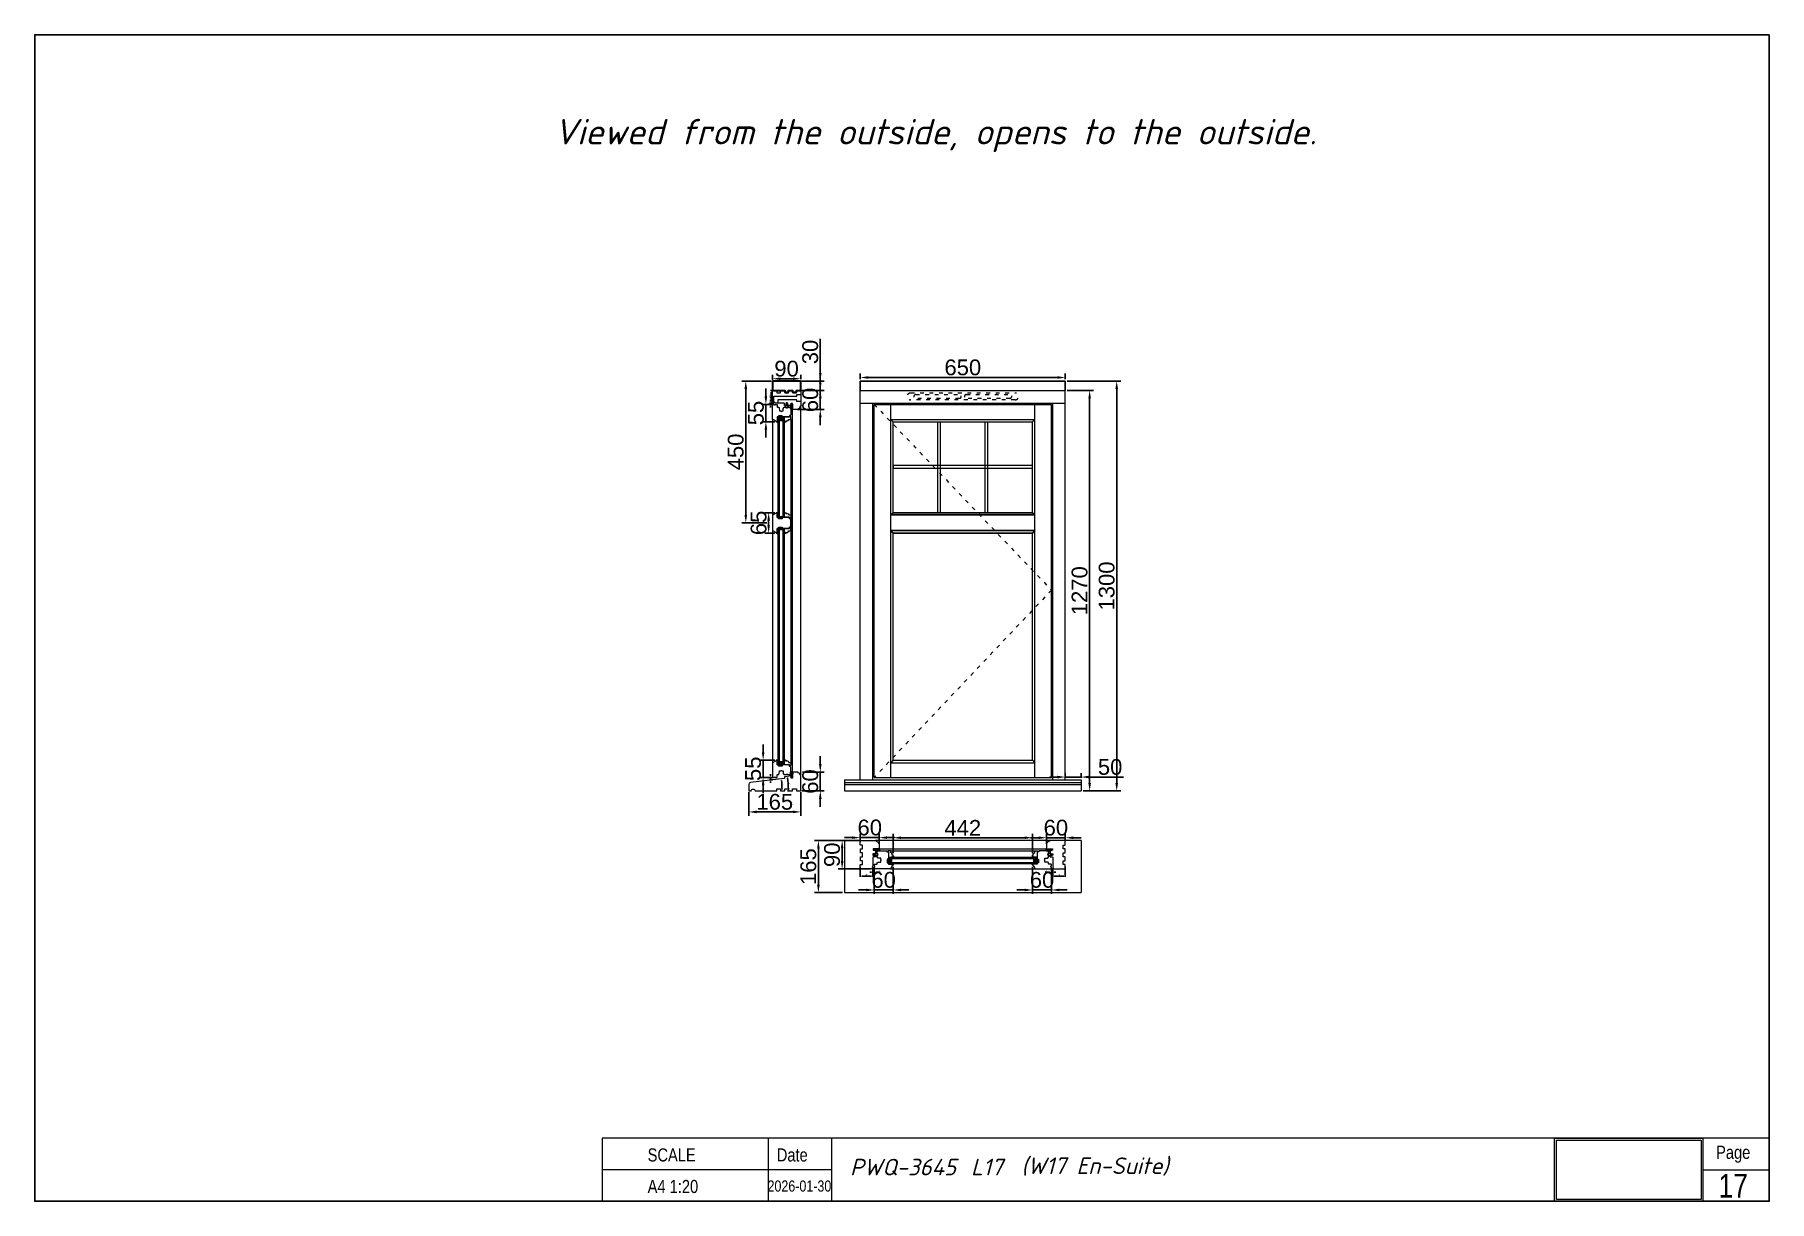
# Model space of a CAD drawing. Header units: millimetres. Extents: x 0 to 182016, y 11 to 3710.
# Drawn here: x 97905 to 103404, y 11 to 3710 of the extents above; entities that cross this region are included whole.
import ezdxf

# ---------------------------------------------------------------- set-up
doc = ezdxf.new("R2010")
doc.units = ezdxf.units.MM
doc.linetypes.add('ACAD_ISO03W100', pattern=[30, 12, -18])
for name, color, linetype, lineweight in [('Matmenys', 10, 'Continuous', 20), ('OTHER', 251, 'Continuous', 13), ('Stakta', 7, 'Continuous', 25), ('Testinės profilio linijos', 7, 'Continuous', 5)]:
    doc.layers.add(name, color=color, linetype=linetype, lineweight=lineweight)
doc.layers.add('Stiklo paketas', color=7, linetype='Continuous')
doc.styles.add('ROMANS', font='stylu.ttf', dxfattribs={"oblique": 15})
doc.styles.get("Standard").update_dxf_attribs({"font": 'arial.ttf'})
doc.dimstyles.new('2', dxfattribs={"dimscale": 2, "dimtxt": 2.5, "dimasz": 2.5, "dimexe": 1.25, "dimexo": 0.625, "dimtad": 1, "dimtxsty": 'Standard', "dimcen": 2.5, "dimadec": 0, "dimazin": 0, "dimtfac": 1, "dimtmove": 0, "dimatfit": 3, "dimfxl": 1, "dimarcsym": 0})
doc.dimstyles.new('Padidinti matmenys', dxfattribs={"dimscale": 10, "dimtxt": 5, "dimasz": 2.5, "dimexe": 1.25, "dimexo": 0.625, "dimtad": 1, "dimdec": 1, "dimtxsty": 'Standard', "dimcen": 2.5, "dimadec": 0, "dimazin": 0, "dimtfac": 1, "dimtdec": 1, "dimtmove": 0, "dimatfit": 3, "dimfxl": 1, "dimarcsym": 0})
picture_1 = doc.add_image_def('image1.jpeg', size_in_pixel=(1233, 506))

msp = doc.modelspace()

# ---------------------------------------------------------------- texts
at = {"lineweight": 0, "width": 0.8}
for s, p in [('SCALE', (99848.3318476, 137.2134153)), ('Date', (100257.7232246, 137.2134153)), ('Page', (103235.6385545, 145.6096254)), ('A4 1:20', (99848.3318476, 37.2009752))]:
    msp.add_text(s, height=41.62239482, dxfattribs=at).set_placement(p)
at = {"color": 1, "lineweight": 0, "width": 0.8}
msp.add_text('17', height=74.92031068, dxfattribs=at).set_placement((103243.3815466, 22.9923243))
at = {"lineweight": 0, "insert": (99551.3337675, 3443.1762634), "char_height": 80.838163663, "attachment_point": 1, "style": 'ROMANS'}
msp.add_mtext('{\\fISOCPEUR|b0|i0|c186|p34;Viewed from the outside, opens to the outside.}', dxfattribs=at)
at = {"color": 0, "lineweight": 0, "char_height": 52.538446824, "attachment_point": 1, "style": 'ROMANS'}
for s, insert, width in [('{\\fISOCPEUR|b0|i0|c186|p34;\\C256;L17 }', (100873.387821, 145.8257351), 130.666239348), ('{\\fISOCPEUR|b0|i0|c186|p34;\\C256;(W17 En-Suite) }', (101033.0596202, 150.0321815), 1707.405476263)]:
    msp.add_mtext(s, dxfattribs=dict(at, insert=insert, width=width))

# ---------------------------------------------------------------- blocks, each defined once
blk = doc.blocks.new('Užsakymo nr')
at = {"color": 0, "lineweight": 0, "insert": (5198.7, 20217.8), "char_height": 52.538, "width": 1187.405, "attachment_point": 1, "style": 'ROMANS'}
blk.add_mtext('{\\fISOCPEUR|b0|i0|c0|p34;\\C256;PWQ-3645}', dxfattribs=at)
blk = doc.blocks.new('Date')
at = {"lineweight": 0, "width": 0.8}
blk.add_text('2026-01-30', height=35.38, dxfattribs=at).set_placement((4937.1, 20113.7))
blk = doc.blocks.new('*D1792')
at = {"layer": 'Defpoints', "color": 0, "transparency": 16777216}
for p in [(100522.6, 1073.3), (100562.6, 1067.8), (100562.6, 1042.1)]:
    blk.add_point(p, dxfattribs=at)
at = {"layer": 'Matmenys', "color": 0, "lineweight": -2, "transparency": 16777216}
for p, q in [((100522.6, 1072.1), (100522.6, 1039.6)), ((100562.6, 1066.6), (100562.6, 1039.6)), ((100527.6, 1042.1), (100557.6, 1042.1))]:
    blk.add_line(p, q, dxfattribs=at)
at = {"layer": 'Matmenys', "color": 0, "transparency": 16777216}
for points in [[(100527.6, 1043), (100527.6, 1041.3), (100522.6, 1042.1)], [(100557.6, 1043), (100557.6, 1041.3), (100562.6, 1042.1)]]:
    blk.add_solid(points, dxfattribs=at)
at = {"layer": 'Matmenys', "color": 0, "lineweight": 5, "transparency": 16777216, "insert": (100542.6, 1045.9), "char_height": 5, "attachment_point": 5}
blk.add_mtext('40', dxfattribs=at)
blk = doc.blocks.new('*D1793')
at = {"color": 0, "lineweight": -2, "transparency": 16777216}
for p, q in [((100497.6, 1164.2), (100472.6, 1164.2)), ((100522.6, 1152.6), (100522.6, 1176.7)), ((100522.6, 1164.2), (100582.6, 1164.2)), ((100582.6, 1144.1), (100582.6, 1176.7)), ((100607.6, 1164.2), (100632.6, 1164.2))]:
    blk.add_line(p, q, dxfattribs=at)
at = {"color": 0, "transparency": 16777216}
for points in [[(100497.6, 1168.3), (100497.6, 1160), (100522.6, 1164.2)], [(100607.6, 1168.3), (100607.6, 1160), (100582.6, 1164.2)]]:
    blk.add_solid(points, dxfattribs=at)
at = {"layer": 'Defpoints', "color": 0, "transparency": 16777216}
for p in [(100582.6, 1164.2), (100522.6, 1146.3), (100582.6, 1137.8)]:
    blk.add_point(p, dxfattribs=at)
at = {"color": 0, "lineweight": 5, "transparency": 16777216, "insert": (100552.6, 1196), "char_height": 50, "attachment_point": 5}
blk.add_mtext('60', dxfattribs=at)
blk = doc.blocks.new('*D1794')
at = {"color": 0, "lineweight": -2, "transparency": 16777216}
for p, q in [((100566.6, 1061.8), (100566.6, 985.7)), ((100626.6, 1072.1), (100626.6, 985.7)), ((100541.6, 998.2), (100516.6, 998.2)), ((100566.6, 998.2), (100626.6, 998.2)), ((100651.6, 998.2), (100676.6, 998.2))]:
    blk.add_line(p, q, dxfattribs=at)
at = {"color": 0, "transparency": 16777216}
for points in [[(100541.6, 1002.4), (100541.6, 994), (100566.6, 998.2)], [(100651.6, 1002.4), (100651.6, 994), (100626.6, 998.2)]]:
    blk.add_solid(points, dxfattribs=at)
at = {"layer": 'Defpoints', "color": 0, "transparency": 16777216}
for p in [(100566.6, 1068.1), (100626.6, 1078.3), (100626.6, 998.2)]:
    blk.add_point(p, dxfattribs=at)
at = {"color": 0, "lineweight": 5, "transparency": 16777216, "insert": (100596.6, 1030), "char_height": 50, "attachment_point": 5}
blk.add_mtext('60', dxfattribs=at)
blk = doc.blocks.new('*D1795')
at = {"color": 0, "lineweight": -2, "transparency": 16777216}
for p, q in [((100519.4, 1154.8), (100452.5, 1154.8)), ((100465, 1089.8), (100465, 1129.8)), ((100555.4, 1064.8), (100452.5, 1064.8))]:
    blk.add_line(p, q, dxfattribs=at)
at = {"color": 0, "transparency": 16777216}
for points in [[(100460.8, 1129.8), (100469.2, 1129.8), (100465, 1154.8)], [(100460.8, 1089.8), (100469.2, 1089.8), (100465, 1064.8)]]:
    blk.add_solid(points, dxfattribs=at)
at = {"layer": 'Defpoints', "color": 0, "transparency": 16777216}
for p in [(100465, 1154.8), (100525.6, 1154.8), (100561.6, 1064.8)]:
    blk.add_point(p, dxfattribs=at)
at = {"color": 0, "lineweight": 5, "transparency": 16777216, "insert": (100433.2, 1109.8), "char_height": 50, "attachment_point": 5, "rotation": 90}
blk.add_mtext('90', dxfattribs=at)
blk = doc.blocks.new('*D1796')
at = {"layer": 'Defpoints', "color": 0, "transparency": 16777216}
for p in [(100562.6, 1067.8), (100566.6, 1068.1), (100566.6, 1054.4)]:
    blk.add_point(p, dxfattribs=at)
at = {"layer": 'Matmenys', "color": 0, "lineweight": -2, "transparency": 16777216}
for p, q in [((100557.6, 1054.4), (100552.6, 1054.4)), ((100562.6, 1066.6), (100562.6, 1051.9)), ((100562.6, 1054.4), (100566.6, 1054.4)), ((100566.6, 1066.8), (100566.6, 1051.9)), ((100571.6, 1054.4), (100586, 1054.4))]:
    blk.add_line(p, q, dxfattribs=at)
at = {"layer": 'Matmenys', "color": 0, "transparency": 16777216}
for points in [[(100557.6, 1055.3), (100557.6, 1053.6), (100562.6, 1054.4)], [(100571.6, 1055.3), (100571.6, 1053.6), (100566.6, 1054.4)]]:
    blk.add_solid(points, dxfattribs=at)
at = {"layer": 'Matmenys', "color": 0, "lineweight": 5, "transparency": 16777216, "insert": (100583, 1058.2), "char_height": 5, "attachment_point": 5}
blk.add_mtext('4', dxfattribs=at)
blk = doc.blocks.new('*D1797')
at = {"layer": 'Defpoints', "color": 0, "transparency": 16777216}
for p in [(101132.6, 1067.8), (101172.6, 1073.3), (101132.6, 1042.1)]:
    blk.add_point(p, dxfattribs=at)
at = {"layer": 'Matmenys', "color": 0, "lineweight": -2, "transparency": 16777216}
for p, q in [((101132.6, 1066.6), (101132.6, 1039.6)), ((101172.6, 1072.1), (101172.6, 1039.6)), ((101167.6, 1042.1), (101137.6, 1042.1))]:
    blk.add_line(p, q, dxfattribs=at)
at = {"layer": 'Matmenys', "color": 0, "transparency": 16777216}
for points in [[(101137.6, 1043), (101137.6, 1041.3), (101132.6, 1042.1)], [(101167.6, 1043), (101167.6, 1041.3), (101172.6, 1042.1)]]:
    blk.add_solid(points, dxfattribs=at)
at = {"layer": 'Matmenys', "color": 0, "lineweight": 5, "transparency": 16777216, "insert": (101152.6, 1045.9), "char_height": 5, "attachment_point": 5}
blk.add_mtext('40', dxfattribs=at)
blk = doc.blocks.new('*D1798')
at = {"color": 0, "lineweight": -2, "transparency": 16777216}
for p, q in [((101087.6, 1163.8), (101062.6, 1163.8)), ((101112.6, 1144.1), (101112.6, 1176.3)), ((101172.6, 1163.8), (101112.6, 1163.8)), ((101172.6, 1152.6), (101172.6, 1176.3)), ((101197.6, 1163.8), (101222.6, 1163.8))]:
    blk.add_line(p, q, dxfattribs=at)
at = {"color": 0, "transparency": 16777216}
for points in [[(101087.6, 1168), (101087.6, 1159.6), (101112.6, 1163.8)], [(101197.6, 1168), (101197.6, 1159.6), (101172.6, 1163.8)]]:
    blk.add_solid(points, dxfattribs=at)
at = {"layer": 'Defpoints', "color": 0, "transparency": 16777216}
for p in [(101112.6, 1163.8), (101112.6, 1137.8), (101172.6, 1146.3)]:
    blk.add_point(p, dxfattribs=at)
at = {"color": 0, "lineweight": 5, "transparency": 16777216, "insert": (101142.6, 1195.6), "char_height": 50, "attachment_point": 5}
blk.add_mtext('60', dxfattribs=at)
blk = doc.blocks.new('*D1799')
at = {"color": 0, "lineweight": -2, "transparency": 16777216}
for p, q in [((101068.6, 1072.1), (101068.6, 985.7)), ((101128.6, 1061.8), (101128.6, 985.7)), ((101043.6, 998.2), (101018.6, 998.2)), ((101128.6, 998.2), (101068.6, 998.2)), ((101153.6, 998.2), (101178.6, 998.2))]:
    blk.add_line(p, q, dxfattribs=at)
at = {"color": 0, "transparency": 16777216}
for points in [[(101043.6, 1002.4), (101043.6, 994), (101068.6, 998.2)], [(101153.6, 1002.4), (101153.6, 994), (101128.6, 998.2)]]:
    blk.add_solid(points, dxfattribs=at)
at = {"layer": 'Defpoints', "color": 0, "transparency": 16777216}
for p in [(101068.6, 1078.3), (101128.6, 1068.1), (101068.6, 998.2)]:
    blk.add_point(p, dxfattribs=at)
at = {"color": 0, "lineweight": 5, "transparency": 16777216, "insert": (101098.6, 1030), "char_height": 50, "attachment_point": 5}
blk.add_mtext('60', dxfattribs=at)
blk = doc.blocks.new('*D1800')
at = {"layer": 'Defpoints', "color": 0, "transparency": 16777216}
for p in [(101128.6, 1067.8), (101128.6, 1054.4), (101132.6, 1067.8)]:
    blk.add_point(p, dxfattribs=at)
at = {"layer": 'Matmenys', "color": 0, "lineweight": -2, "transparency": 16777216}
for p, q in [((101123.6, 1054.4), (101109.2, 1054.4)), ((101128.6, 1066.6), (101128.6, 1051.9)), ((101132.6, 1054.4), (101128.6, 1054.4)), ((101132.6, 1066.6), (101132.6, 1051.9)), ((101137.6, 1054.4), (101142.6, 1054.4))]:
    blk.add_line(p, q, dxfattribs=at)
at = {"layer": 'Matmenys', "color": 0, "transparency": 16777216}
for points in [[(101123.6, 1055.3), (101123.6, 1053.6), (101128.6, 1054.4)], [(101137.6, 1055.3), (101137.6, 1053.6), (101132.6, 1054.4)]]:
    blk.add_solid(points, dxfattribs=at)
at = {"layer": 'Matmenys', "color": 0, "lineweight": 5, "transparency": 16777216, "insert": (101112.2, 1058.2), "char_height": 5, "attachment_point": 5}
blk.add_mtext('4', dxfattribs=at)
blk = doc.blocks.new('*D1779')
at = {"color": 0, "lineweight": -2, "transparency": 16777216}
for p, q in [((100522.6, 2618.4), (100522.6, 2635.8)), ((100547.6, 2623.3), (101147.6, 2623.3)), ((101172.6, 2618.4), (101172.6, 2635.8))]:
    blk.add_line(p, q, dxfattribs=at)
at = {"color": 0, "transparency": 16777216}
for points in [[(100547.6, 2627.5), (100547.6, 2619.2), (100522.6, 2623.3)], [(101147.6, 2627.5), (101147.6, 2619.2), (101172.6, 2623.3)]]:
    blk.add_solid(points, dxfattribs=at)
at = {"layer": 'Defpoints', "color": 0, "transparency": 16777216}
for p in [(100522.6, 2612.2), (101172.6, 2623.3), (101172.6, 2612.2)]:
    blk.add_point(p, dxfattribs=at)
at = {"color": 0, "lineweight": 5, "transparency": 16777216, "insert": (100847.6, 2655.1), "char_height": 50, "attachment_point": 5}
blk.add_mtext('650', dxfattribs=at)
blk = doc.blocks.new('*D1780')
at = {"color": 0, "lineweight": -2, "transparency": 16777216}
for p, q in [((101178.8, 2582.2), (101262.2, 2582.2)), ((101249.7, 2557.2), (101249.7, 1337.2)), ((101228.8, 1312.2), (101262.2, 1312.2))]:
    blk.add_line(p, q, dxfattribs=at)
at = {"color": 0, "transparency": 16777216}
for points in [[(101245.6, 2557.2), (101253.9, 2557.2), (101249.7, 2582.2)], [(101245.6, 1337.2), (101253.9, 1337.2), (101249.7, 1312.2)]]:
    blk.add_solid(points, dxfattribs=at)
at = {"layer": 'Defpoints', "color": 0, "transparency": 16777216}
for p in [(101172.6, 2582.2), (101222.6, 1312.2), (101249.7, 1312.2)]:
    blk.add_point(p, dxfattribs=at)
at = {"color": 0, "lineweight": 5, "transparency": 16777216, "insert": (101217.9, 1947.2), "char_height": 50, "attachment_point": 5, "rotation": 90}
blk.add_mtext('1270', dxfattribs=at)
blk = doc.blocks.new('*D2108')
at = {"color": 0, "lineweight": -2, "transparency": 16777216}
for p, q in [((100466.4, 1154.8), (100377.3, 1154.8)), ((100389.8, 1129.8), (100389.8, 1014.8)), ((100466.4, 989.8), (100377.3, 989.8))]:
    blk.add_line(p, q, dxfattribs=at)
at = {"color": 0, "transparency": 16777216}
for points in [[(100385.6, 1129.8), (100393.9, 1129.8), (100389.8, 1154.8)], [(100385.6, 1014.8), (100393.9, 1014.8), (100389.8, 989.8)]]:
    blk.add_solid(points, dxfattribs=at)
at = {"layer": 'Defpoints', "color": 0, "transparency": 16777216}
for p in [(100472.6, 1154.8), (100389.8, 989.8), (100472.6, 989.8)]:
    blk.add_point(p, dxfattribs=at)
at = {"color": 0, "lineweight": 5, "transparency": 16777216, "insert": (100358, 1072.3), "char_height": 50, "attachment_point": 5, "rotation": 90}
blk.add_mtext('165', dxfattribs=at)
blk = doc.blocks.new('*D1781')
at = {"layer": 'Defpoints', "color": 0, "transparency": 16777216}
for p in [(100240.1, 2542.2), (100246.9, 2542.2), (100252.4, 2582.2)]:
    blk.add_point(p, dxfattribs=at)
at = {"layer": 'Matmenys', "color": 0, "lineweight": -2, "transparency": 16777216}
for p, q in [((100251.2, 2582.2), (100237.6, 2582.2)), ((100245.7, 2542.2), (100237.6, 2542.2)), ((100240.1, 2577.2), (100240.1, 2547.2))]:
    blk.add_line(p, q, dxfattribs=at)
at = {"layer": 'Matmenys', "color": 0, "transparency": 16777216}
for points in [[(100239.2, 2577.2), (100240.9, 2577.2), (100240.1, 2582.2)], [(100239.2, 2547.2), (100240.9, 2547.2), (100240.1, 2542.2)]]:
    blk.add_solid(points, dxfattribs=at)
at = {"layer": 'Matmenys', "color": 0, "lineweight": 5, "transparency": 16777216, "insert": (100236.2, 2562.2), "char_height": 5, "attachment_point": 5, "rotation": 90}
blk.add_mtext('40', dxfattribs=at)
blk = doc.blocks.new('*D1782')
at = {"color": 0, "lineweight": -2, "transparency": 16777216}
for p, q in [((100395.8, 2607.2), (100395.8, 2632.2)), ((100331.7, 2582.2), (100408.3, 2582.2)), ((100395.8, 2582.2), (100395.8, 2522.2)), ((100323.2, 2522.2), (100408.3, 2522.2)), ((100395.8, 2497.2), (100395.8, 2472.2))]:
    blk.add_line(p, q, dxfattribs=at)
at = {"color": 0, "transparency": 16777216}
for points in [[(100391.6, 2607.2), (100399.9, 2607.2), (100395.8, 2582.2)], [(100391.6, 2497.2), (100399.9, 2497.2), (100395.8, 2522.2)]]:
    blk.add_solid(points, dxfattribs=at)
at = {"layer": 'Defpoints', "color": 0, "transparency": 16777216}
for p in [(100325.4, 2582.2), (100316.9, 2522.2), (100395.8, 2522.2)]:
    blk.add_point(p, dxfattribs=at)
at = {"color": 0, "lineweight": 5, "transparency": 16777216, "insert": (100364, 2552.2), "char_height": 50, "attachment_point": 5, "rotation": 90}
blk.add_mtext('60', dxfattribs=at)
blk = doc.blocks.new('*D1783')
at = {"color": 0, "lineweight": -2, "transparency": 16777216}
for p, q in [((100223.3, 2563.2), (100223.3, 2588.2)), ((100249.4, 2538.2), (100210.8, 2538.2)), ((100223.3, 2483.2), (100223.3, 2538.2)), ((100251.2, 2483.2), (100210.8, 2483.2)), ((100223.3, 2458.2), (100223.3, 2433.2))]:
    blk.add_line(p, q, dxfattribs=at)
at = {"color": 0, "transparency": 16777216}
for points in [[(100219.2, 2563.2), (100227.5, 2563.2), (100223.3, 2538.2)], [(100219.2, 2458.2), (100227.5, 2458.2), (100223.3, 2483.2)]]:
    blk.add_solid(points, dxfattribs=at)
at = {"layer": 'Defpoints', "color": 0, "transparency": 16777216}
for p in [(100223.3, 2538.2), (100255.7, 2538.2), (100257.4, 2483.2)]:
    blk.add_point(p, dxfattribs=at)
at = {"color": 0, "lineweight": 5, "transparency": 16777216, "insert": (100191.7, 2510.7), "char_height": 50, "attachment_point": 5, "rotation": 90}
blk.add_mtext('55', dxfattribs=at)
blk = doc.blocks.new('*D1784')
at = {"color": 0, "lineweight": -2, "transparency": 16777216}
for p, q in [((100243.9, 2616.4), (100243.9, 2631.9)), ((100268.9, 2619.4), (100308.9, 2619.4)), ((100333.9, 2617.6), (100333.9, 2631.9))]:
    blk.add_line(p, q, dxfattribs=at)
at = {"color": 0, "transparency": 16777216}
for points in [[(100268.9, 2623.5), (100268.9, 2615.2), (100243.9, 2619.4)], [(100308.9, 2623.5), (100308.9, 2615.2), (100333.9, 2619.4)]]:
    blk.add_solid(points, dxfattribs=at)
at = {"layer": 'Defpoints', "color": 0, "transparency": 16777216}
for p in [(100243.9, 2610.2), (100333.9, 2619.4), (100333.9, 2611.3)]:
    blk.add_point(p, dxfattribs=at)
at = {"color": 0, "lineweight": 5, "transparency": 16777216, "insert": (100288.9, 2651.1), "char_height": 50, "attachment_point": 5}
blk.add_mtext('90', dxfattribs=at)
blk = doc.blocks.new('*D1785')
at = {"layer": 'Defpoints', "color": 0, "transparency": 16777216}
for p in [(100237.7, 2538.2), (100246.9, 2542.2), (100247.2, 2538.2)]:
    blk.add_point(p, dxfattribs=at)
at = {"layer": 'Matmenys', "color": 0, "lineweight": -2, "transparency": 16777216}
for p, q in [((100245.7, 2542.2), (100235.2, 2542.2)), ((100245.9, 2538.2), (100235.2, 2538.2)), ((100237.7, 2547.2), (100237.7, 2552.2)), ((100237.7, 2542.2), (100237.7, 2538.2)), ((100237.7, 2533.2), (100237.7, 2528.2))]:
    blk.add_line(p, q, dxfattribs=at)
at = {"layer": 'Matmenys', "color": 0, "transparency": 16777216}
for points in [[(100236.9, 2547.2), (100238.6, 2547.2), (100237.7, 2542.2)], [(100236.9, 2533.2), (100238.6, 2533.2), (100237.7, 2538.2)]]:
    blk.add_solid(points, dxfattribs=at)
at = {"layer": 'Matmenys', "color": 0, "lineweight": 5, "transparency": 16777216, "insert": (100234, 2540.2), "char_height": 5, "attachment_point": 5, "rotation": 90}
blk.add_mtext('4', dxfattribs=at)
blk = doc.blocks.new('*D1786')
at = {"color": 0, "lineweight": -2, "transparency": 16777216}
for p, q in [((100395.8, 1397.2), (100395.8, 1422.2)), ((100339.2, 1372.2), (100408.3, 1372.2)), ((100395.8, 1372.2), (100395.8, 1312.2)), ((100337.2, 1312.2), (100408.3, 1312.2)), ((100395.8, 1287.2), (100395.8, 1262.2))]:
    blk.add_line(p, q, dxfattribs=at)
at = {"color": 0, "transparency": 16777216}
for points in [[(100391.6, 1397.2), (100399.9, 1397.2), (100395.8, 1372.2)], [(100391.6, 1287.2), (100399.9, 1287.2), (100395.8, 1312.2)]]:
    blk.add_solid(points, dxfattribs=at)
at = {"layer": 'Defpoints', "color": 0, "transparency": 16777216}
for p in [(100332.9, 1372.2), (100330.9, 1312.2), (100395.8, 1312.2)]:
    blk.add_point(p, dxfattribs=at)
at = {"color": 0, "lineweight": 5, "transparency": 16777216, "insert": (100364, 1342.2), "char_height": 50, "attachment_point": 5, "rotation": 90}
blk.add_mtext('60', dxfattribs=at)
blk = doc.blocks.new('*D1787')
at = {"color": 0, "lineweight": -2, "transparency": 16777216}
for p, q in [((100168.9, 1308.9), (100168.9, 1233.2)), ((100333.9, 1308.9), (100333.9, 1233.2)), ((100308.9, 1245.7), (100193.9, 1245.7))]:
    blk.add_line(p, q, dxfattribs=at)
at = {"color": 0, "transparency": 16777216}
for points in [[(100193.9, 1249.9), (100193.9, 1241.5), (100168.9, 1245.7)], [(100308.9, 1249.9), (100308.9, 1241.5), (100333.9, 1245.7)]]:
    blk.add_solid(points, dxfattribs=at)
at = {"layer": 'Defpoints', "color": 0, "transparency": 16777216}
for p in [(100168.9, 1315.2), (100333.9, 1315.2), (100168.9, 1245.7)]:
    blk.add_point(p, dxfattribs=at)
at = {"color": 0, "lineweight": 5, "transparency": 16777216, "insert": (100251.4, 1277.5), "char_height": 50, "attachment_point": 5}
blk.add_mtext('165', dxfattribs=at)
blk = doc.blocks.new('*D1788')
at = {"layer": 'Defpoints', "color": 0, "transparency": 16777216}
for p in [(100237.7, 1347.5), (100245.7, 1347.5), (100247.3, 1355)]:
    blk.add_point(p, dxfattribs=at)
at = {"layer": 'Matmenys', "color": 0, "lineweight": -2, "transparency": 16777216}
for p, q in [((100246.1, 1355), (100235.2, 1355)), ((100244.4, 1347.5), (100235.2, 1347.5)), ((100237.7, 1360), (100237.7, 1365)), ((100237.7, 1355), (100237.7, 1347.5)), ((100237.7, 1342.5), (100237.7, 1337.5))]:
    blk.add_line(p, q, dxfattribs=at)
at = {"layer": 'Matmenys', "color": 0, "transparency": 16777216}
for points in [[(100236.9, 1360), (100238.6, 1360), (100237.7, 1355)], [(100236.9, 1342.5), (100238.6, 1342.5), (100237.7, 1347.5)]]:
    blk.add_solid(points, dxfattribs=at)
at = {"layer": 'Matmenys', "color": 0, "lineweight": 5, "transparency": 16777216, "insert": (100233.5, 1351.2), "char_height": 5, "attachment_point": 5, "rotation": 90}
blk.add_mtext('7,45', dxfattribs=at)
blk = doc.blocks.new('*D1789')
at = {"layer": 'Defpoints', "color": 0, "transparency": 16777216}
for p in [(100245.7, 1347.5), (100274.2, 1325.2), (100281, 1351.9), (100270.9, 1312.4), (100281.9, 1312.4)]:
    blk.add_point(p, dxfattribs=at)
at = {"layer": 'Matmenys', "color": 0, "lineweight": -2, "transparency": 16777216}
blk.add_arc((99959.4, 1312.4), 315, 0.9094, 6.0906, dxfattribs=at)
at = {"layer": 'Matmenys', "color": 0, "transparency": 16777216}
for points in [[(100271.8, 1345.7), (100273.5, 1345.9), (100272.1, 1350.8)], [(100275.2, 1317.4), (100273.5, 1317.4), (100274.4, 1312.4)]]:
    blk.add_solid(points, dxfattribs=at)
at = {"layer": 'Matmenys', "color": 0, "lineweight": 5, "transparency": 16777216, "insert": (100277.6, 1331.8), "char_height": 5, "attachment_point": 5, "rotation": 273.5}
blk.add_mtext('7°', dxfattribs=at)
blk = doc.blocks.new('*D1790')
at = {"layer": 'Defpoints', "color": 0, "transparency": 16777216}
for p in [(100282.8, 1357.4), (100294.3, 1327.8), (100303.4, 1360), (100295.9, 1312.4), (100306.9, 1312.4)]:
    blk.add_point(p, dxfattribs=at)
at = {"layer": 'Matmenys', "color": 0, "lineweight": -2, "transparency": 16777216}
blk.add_line((100294.7, 1312.4), (100292.1, 1312.4), dxfattribs=at)
blk.add_arc((99915.7, 1312.4), 378.8, 0.7562, 6.2438, dxfattribs=at)
at = {"layer": 'Matmenys', "color": 0, "transparency": 16777216}
for points in [[(100291.5, 1353.5), (100293.2, 1353.7), (100291.8, 1358.5)], [(100295.4, 1317.4), (100293.7, 1317.4), (100294.6, 1312.4)]]:
    blk.add_solid(points, dxfattribs=at)
at = {"layer": 'Matmenys', "color": 0, "lineweight": 5, "transparency": 16777216, "insert": (100297.6, 1335.7), "char_height": 5, "attachment_point": 5, "rotation": 273.5}
blk.add_mtext('7°', dxfattribs=at)
blk = doc.blocks.new('*D2109')
at = {"color": 0, "lineweight": -2, "transparency": 16777216}
for p, q in [((100214.6, 1435), (100214.6, 1460)), ((100251.2, 1410), (100202.1, 1410)), ((100214.6, 1355), (100214.6, 1410)), ((100238.7, 1355), (100202.1, 1355)), ((100214.6, 1330), (100214.6, 1305))]:
    blk.add_line(p, q, dxfattribs=at)
at = {"color": 0, "transparency": 16777216}
for points in [[(100210.4, 1435), (100218.7, 1435), (100214.6, 1410)], [(100210.4, 1330), (100218.7, 1330), (100214.6, 1355)]]:
    blk.add_solid(points, dxfattribs=at)
at = {"layer": 'Defpoints', "color": 0, "transparency": 16777216}
for p in [(100214.6, 1410), (100257.4, 1410), (100244.9, 1355)]:
    blk.add_point(p, dxfattribs=at)
at = {"color": 0, "lineweight": 5, "transparency": 16777216, "insert": (100182.9, 1382.5), "char_height": 50, "attachment_point": 5, "rotation": 90}
blk.add_mtext('55', dxfattribs=at)
blk = doc.blocks.new('*D1791')
at = {"color": 0, "lineweight": -2, "transparency": 16777216}
for p, q in [((100626.6, 1114.6), (100626.6, 1176.3)), ((100651.6, 1163.8), (101043.6, 1163.8)), ((101068.6, 1114.6), (101068.6, 1176.3))]:
    blk.add_line(p, q, dxfattribs=at)
at = {"color": 0, "transparency": 16777216}
for points in [[(100651.6, 1168), (100651.6, 1159.6), (100626.6, 1163.8)], [(101043.6, 1168), (101043.6, 1159.6), (101068.6, 1163.8)]]:
    blk.add_solid(points, dxfattribs=at)
at = {"layer": 'Defpoints', "color": 0, "transparency": 16777216}
for p in [(101068.6, 1163.8), (100626.6, 1108.3), (101068.6, 1108.3)]:
    blk.add_point(p, dxfattribs=at)
at = {"color": 0, "lineweight": 5, "transparency": 16777216, "insert": (100847.6, 1195.2), "char_height": 50, "attachment_point": 5}
blk.add_mtext('442', dxfattribs=at)
blk = doc.blocks.new('*D2110')
at = {"color": 0, "lineweight": -2, "ltscale": 0.1, "transparency": 16777216}
for p, q in [((101147.6, 1356.3), (101122.6, 1356.3)), ((101172.6, 1353.8), (101172.6, 1368.8)), ((101172.6, 1356.3), (101222.6, 1356.3)), ((101222.6, 1353.8), (101222.6, 1368.8)), ((101247.6, 1356.3), (101356.5, 1356.3))]:
    blk.add_line(p, q, dxfattribs=at)
at = {"color": 0, "ltscale": 0.1, "transparency": 16777216}
for points in [[(101147.6, 1360.5), (101147.6, 1352.2), (101172.6, 1356.3)], [(101247.6, 1360.5), (101247.6, 1352.2), (101222.6, 1356.3)]]:
    blk.add_solid(points, dxfattribs=at)
at = {"layer": 'Defpoints', "color": 0, "ltscale": 0.1, "transparency": 16777216}
for p in [(101172.6, 1347.5), (101222.6, 1356.3), (101222.6, 1347.5)]:
    blk.add_point(p, dxfattribs=at)
at = {"color": 0, "ltscale": 0.1, "transparency": 16777216, "insert": (101314.6, 1388.1), "char_height": 50, "attachment_point": 5}
blk.add_mtext('50', dxfattribs=at)
blk = doc.blocks.new('*D2111')
at = {"color": 0, "lineweight": -2, "ltscale": 0.1, "transparency": 16777216}
for p, q in [((100395.8, 2637.2), (100395.8, 2746.1)), ((100335.8, 2612.2), (100408.3, 2612.2)), ((100395.8, 2582.2), (100395.8, 2612.2)), ((100335.8, 2582.2), (100408.3, 2582.2)), ((100395.8, 2557.2), (100395.8, 2532.2))]:
    blk.add_line(p, q, dxfattribs=at)
at = {"color": 0, "ltscale": 0.1, "transparency": 16777216}
for points in [[(100391.6, 2637.2), (100399.9, 2637.2), (100395.8, 2612.2)], [(100391.6, 2557.2), (100399.9, 2557.2), (100395.8, 2582.2)]]:
    blk.add_solid(points, dxfattribs=at)
at = {"layer": 'Defpoints', "color": 0, "ltscale": 0.1, "transparency": 16777216}
for p in [(100329.6, 2612.2), (100395.8, 2612.2), (100329.6, 2582.2)]:
    blk.add_point(p, dxfattribs=at)
at = {"color": 0, "ltscale": 0.1, "transparency": 16777216, "insert": (100364, 2704.2), "char_height": 50, "attachment_point": 5, "rotation": 90}
blk.add_mtext('30', dxfattribs=at)
blk = doc.blocks.new('*D2112')
at = {"color": 0, "lineweight": -2, "ltscale": 0.1, "transparency": 16777216}
for p, q in [((101178.8, 2612.2), (101348.1, 2612.2)), ((101335.6, 2587.2), (101335.6, 1337.2)), ((101228.8, 1312.2), (101348.1, 1312.2))]:
    blk.add_line(p, q, dxfattribs=at)
at = {"color": 0, "ltscale": 0.1, "transparency": 16777216}
for points in [[(101331.4, 2587.2), (101339.8, 2587.2), (101335.6, 2612.2)], [(101331.4, 1337.2), (101339.8, 1337.2), (101335.6, 1312.2)]]:
    blk.add_solid(points, dxfattribs=at)
at = {"layer": 'Defpoints', "color": 0, "ltscale": 0.1, "transparency": 16777216}
for p in [(101172.6, 2612.2), (101222.6, 1312.2), (101335.6, 1312.2)]:
    blk.add_point(p, dxfattribs=at)
at = {"color": 0, "ltscale": 0.1, "transparency": 16777216, "insert": (101303.8, 1962.2), "char_height": 50, "attachment_point": 5, "rotation": 90}
blk.add_mtext('1300', dxfattribs=at)
blk = doc.blocks.new('tv')
at = {"linetype": 'ACAD_ISO03W100', "lineweight": 5}
for p, q in [((29400.1, 41533.7), (29731.1, 41533.7)), ((29731.1, 41511.7), (29400.1, 41511.7))]:
    blk.add_line(p, q, dxfattribs=at)
for points in [[(29416.6, 41528.7), (29554.6, 41528.7, -1), (29554.6, 41516.7), (29416.6, 41516.7, -1)], [(29576.6, 41516.7, -1), (29576.6, 41528.7), (29714.6, 41528.7, -1), (29714.6, 41516.7)]]:
    blk.add_lwpolyline(points, format="xyb", close=True, dxfattribs=at)
for centre, start, end in [((29400.1, 41522.7), 90, 270), ((29731.1, 41522.7), 270, 90)]:
    blk.add_arc(centre, 11, start, end, dxfattribs=at)
blk = doc.blocks.new('*D2113')
at = {"color": 0, "lineweight": -2, "ltscale": 0.1, "transparency": 16777216}
for p, q in [((100251.2, 2194.7), (100219.5, 2194.7)), ((100232, 2154.7), (100232, 2169.7)), ((100251.2, 2129.7), (100219.5, 2129.7))]:
    blk.add_line(p, q, dxfattribs=at)
at = {"color": 0, "ltscale": 0.1, "transparency": 16777216}
for points in [[(100227.9, 2169.7), (100236.2, 2169.7), (100232, 2194.7)], [(100227.9, 2154.7), (100236.2, 2154.7), (100232, 2129.7)]]:
    blk.add_solid(points, dxfattribs=at)
at = {"layer": 'Defpoints', "color": 0, "ltscale": 0.1, "transparency": 16777216}
for p in [(100232, 2194.7), (100257.4, 2194.7), (100257.4, 2129.7)]:
    blk.add_point(p, dxfattribs=at)
at = {"color": 0, "ltscale": 0.1, "transparency": 16777216, "insert": (100200.3, 2162.2), "char_height": 50, "attachment_point": 5, "rotation": 90}
blk.add_mtext('65', dxfattribs=at)
blk = doc.blocks.new('*D2114')
at = {"color": 0, "lineweight": -2, "ltscale": 0.1, "transparency": 16777216}
for p, q in [((100239.7, 2612.2), (100147.1, 2612.2)), ((100159.6, 2187.2), (100159.6, 2587.2)), ((100225.8, 2162.2), (100147.1, 2162.2))]:
    blk.add_line(p, q, dxfattribs=at)
at = {"color": 0, "ltscale": 0.1, "transparency": 16777216}
for points in [[(100155.4, 2587.2), (100163.7, 2587.2), (100159.6, 2612.2)], [(100155.4, 2187.2), (100163.7, 2187.2), (100159.6, 2162.2)]]:
    blk.add_solid(points, dxfattribs=at)
at = {"layer": 'Defpoints', "color": 0, "ltscale": 0.1, "transparency": 16777216}
for p in [(100159.6, 2612.2), (100245.9, 2612.2), (100232, 2162.2)]:
    blk.add_point(p, dxfattribs=at)
at = {"color": 0, "ltscale": 0.1, "transparency": 16777216, "insert": (100127.8, 2387.2), "char_height": 50, "attachment_point": 5, "rotation": 90}
blk.add_mtext('450', dxfattribs=at)

# ---------------------------------------------------------------- dimensions: what is measured, and where the dimension line sits
at = {"color": 1, "ltscale": 0.1}
for base, p1, p2, picture, middle in [((100395.7778021, 2612.192222), (100329.5740948, 2582.192222), (100329.5740948, 2612.192222), '*D2111', (100363.9820995, 2704.1516354)), ((100159.5815802, 2612.192222), (100232.0344564, 2162.1690019), (100245.9185831, 2612.192222), '*D2114', (100127.8029308, 2387.180612)), ((101335.5879792, 1312.1617728), (101172.5923663, 2612.192222), (101222.5923663, 1312.1617728), '*D2112', (101303.7922766, 1962.1769974))]:
    dim = msp.add_linear_dim(base=base, p1=p1, p2=p2, angle=90, dimstyle='Padidinti matmenys', dxfattribs=at)
    dim.commit()
    dim.dimension.update_dxf_attribs({"geometry": picture, "text_midpoint": middle})
at = {"color": 1, "lineweight": 5}
for base, p1, p2, picture, middle in [((100333.9185831, 2619.3631157), (100243.9185831, 2610.192222), (100333.9185831, 2611.3435327), '*D1784', (100288.9185831, 2619.3631157)), ((101112.5923663, 1163.804424), (101172.5923663, 1146.3116468), (101112.5923663, 1137.8116468), '*D1798', (101142.5923663, 1163.804424)), ((101068.5923663, 998.201914), (101128.5923663, 1068.0616468), (101068.5923663, 1078.3116468), '*D1799', (101098.5923663, 998.201914))]:
    dim = msp.add_linear_dim(base=base, p1=p1, p2=p2, dimstyle='Padidinti matmenys', dxfattribs=at)
    dim.commit()
    dim.dimension.update_dxf_attribs({"geometry": picture, "text_midpoint": middle, "dimtype": 160})
for base, p1, p2, picture, middle in [((101172.5923663, 2623.3307221), (100522.6034692, 2612.192222), (101172.5923663, 2612.192222), '*D1779', (100847.5979177, 2655.1093715)), ((100168.9098204, 1245.6961139), (100333.9098204, 1315.1617728), (100168.9098204, 1315.1617728), '*D1787', (100251.4098204, 1277.4747633)), ((101068.5923663, 1163.804424), (100626.6034695, 1108.3116468), (101068.5923663, 1108.3116468), '*D1791', (100847.5979179, 1195.1567432))]:
    dim = msp.add_linear_dim(base=base, p1=p1, p2=p2, dimstyle='Padidinti matmenys', dxfattribs=at)
    dim.commit()
    dim.dimension.update_dxf_attribs({"geometry": picture, "text_midpoint": middle})
for base, p1, p2, angle, picture, middle in [((100223.3383147, 2538.1922216), (100257.4098182, 2483.1922216), (100255.6598182, 2538.1922216), 90, '*D1783', (100223.3383147, 2510.6922216)), ((100395.7778021, 2522.1922216), (100325.4098182, 2582.1922216), (100316.9098182, 2522.1922216), 90, '*D1782', (100395.7778021, 2552.1922216)), ((100214.5688814, 1409.9617728), (100244.9098181, 1354.9617728), (100257.4142006, 1409.9617728), 90, '*D2109', (100214.5688814, 1382.4617728)), ((100395.7778021, 1312.1617728), (100332.9098181, 1372.1617728), (100330.9098204, 1312.1617728), 90, '*D1786', (100395.7778021, 1342.1617728)), ((100582.6034695, 1164.178653), (100522.6034695, 1146.3116468), (100582.6034695, 1137.8116468), 180, '*D1793', (100552.6034695, 1164.178653)), ((100465.0059876, 1154.8116468), (100561.6034695, 1064.8116468), (100525.6034695, 1154.8116468), 90, '*D1795', (100465.0059876, 1109.8116468)), ((100626.6034695, 998.201914), (100566.6034695, 1068.0616468), (100626.6034695, 1078.3116468), 180, '*D1794', (100596.6034695, 998.201914))]:
    dim = msp.add_linear_dim(base=base, p1=p1, p2=p2, angle=angle, dimstyle='Padidinti matmenys', dxfattribs=at)
    dim.commit()
    dim.dimension.update_dxf_attribs({"geometry": picture, "text_midpoint": middle, "dimtype": 160})
for base, p1, p2, picture, middle in [((101249.7167442, 1312.1617728), (101172.5923663, 2582.192222), (101222.5923663, 1312.1617728), '*D1780', (101217.9380948, 1947.1769974)), ((100389.7664584, 989.8116468), (100472.6034692, 1154.8116468), (100472.6034692, 989.8116468), '*D2108', (100357.987809, 1072.3116468))]:
    dim = msp.add_linear_dim(base=base, p1=p1, p2=p2, angle=90, dimstyle='Padidinti matmenys', dxfattribs=at)
    dim.commit()
    dim.dimension.update_dxf_attribs({"geometry": picture, "text_midpoint": middle})
at = {"color": 1, "ltscale": 0.1}
dim = msp.add_linear_dim(base=(100232.0344564, 2194.6690019), p1=(100257.414201, 2129.6690019), p2=(100257.4098185, 2194.6690019), angle=90, dimstyle='Padidinti matmenys', dxfattribs=at)
dim.commit()
dim.dimension.update_dxf_attribs({"geometry": '*D2113', "text_midpoint": (100232.0344564, 2162.1690019), "dimtype": 160})
dim = msp.add_linear_dim(base=(101222.5923663, 1356.3493894), p1=(101172.5923663, 1347.5116013), p2=(101222.5923663, 1347.5116013), dimstyle='Padidinti matmenys', dxfattribs=at)
dim.commit()
dim.dimension.update_dxf_attribs({"geometry": '*D2110', "text_midpoint": (101314.5688328, 1388.1280388)})
at = {"layer": 'Matmenys', "lineweight": 5}
for base, p1, p2, picture, middle in [((100237.7374261, 2538.1922216), (100246.9098182, 2542.1922216), (100247.1598182, 2538.1922216), '*D1785', (100237.7374261, 2540.1922216)), ((100240.0506238, 2542.1922216), (100252.4098182, 2582.1922216), (100246.9098182, 2542.1922216), '*D1781', (100240.0506238, 2562.1922216)), ((100237.7374261, 1347.5116013), (100247.3449967, 1354.9617728), (100245.6660795, 1347.5116013), '*D1788', (100237.7374261, 1351.2366871))]:
    dim = msp.add_linear_dim(base=base, p1=p1, p2=p2, angle=90, dimstyle='2', dxfattribs=at)
    dim.commit()
    dim.dimension.update_dxf_attribs({"geometry": picture, "text_midpoint": middle, "dimtype": 160})
for base, line1, line2, picture, middle in [((100274.1579552, 1325.1874334), ((100270.9098204, 1312.3617728), (100281.9098204, 1312.3617728)), ((100281.0393785, 1351.8548963), (100245.6660795, 1347.5116013)), '*D1789', (100277.5745692, 1331.8225485)), ((100294.2805036, 1327.7858032), ((100295.9098204, 1312.3617728), (100306.9098204, 1312.3617728)), ((100303.3882229, 1359.9580459), (100282.8270757, 1357.4334545)), '*D1790', (100297.6309934, 1335.7187565))]:
    dim = msp.add_angular_dim_2l(base=base, line1=line1, line2=line2, dimstyle='2', dxfattribs=at)
    dim.commit()
    dim.dimension.update_dxf_attribs({"geometry": picture, "text_midpoint": middle})
for base, p1, p2, picture, middle in [((100562.6034695, 1042.1287646), (100522.6034695, 1073.3116468), (100562.6034695, 1067.8116468), '*D1792', (100542.6034695, 1042.1287646)), ((100566.6034695, 1054.4191349), (100562.6034695, 1067.8116468), (100566.6034695, 1068.0616468), '*D1796', (100583.0243426, 1054.4191349))]:
    dim = msp.add_linear_dim(base=base, p1=p1, p2=p2, angle=180, dimstyle='2', override={"dimtmove": 0}, dxfattribs=at)
    dim.commit()
    dim.dimension.update_dxf_attribs({"geometry": picture, "text_midpoint": middle, "dimtype": 160})
for base, p1, p2, picture, middle in [((101128.5923663, 1054.4191349), (101132.5923663, 1067.8116468), (101128.5923663, 1067.8116468), '*D1800', (101112.1714931, 1054.4191349)), ((101132.5923663, 1042.1287646), (101172.5923663, 1073.3116468), (101132.5923663, 1067.8116468), '*D1797', (101152.5923663, 1042.1287646))]:
    dim = msp.add_linear_dim(base=base, p1=p1, p2=p2, dimstyle='2', override={"dimtmove": 0}, dxfattribs=at)
    dim.commit()
    dim.dimension.update_dxf_attribs({"geometry": picture, "text_midpoint": middle, "dimtype": 160})

# ---------------------------------------------------------------- hatches: boundary and pattern name
at = {"lineweight": 0, "ltscale": 0.5}
h = msp.add_hatch(dxfattribs=at)
h.set_pattern_fill('ANSI37', color=256, scale=0.5, style=0)
h.set_pattern_definition([(45, (100258.9098, 2498.6922), (-1.12253, 1.12253), []), (135, (100258.9098, 2498.6922), (-1.12253, -1.12253), [])])
h.paths.add_polyline_path([(100260.9098181, 2486.1922216), (100260.9098181, 2495.1922216), (100258.9098181, 2495.1922216), (100258.9098181, 2486.1922216)])
at = {"lineweight": 0}
h = msp.add_hatch(dxfattribs=at)
h.set_pattern_fill('HEX', color=256, scale=0.25, style=0)
h.set_pattern_definition([(360, (87357.5008, 20842.4632), (-7e-16, -1.374815), [0.79375, -1.5875]), (240, (87357.5008, 20842.4632), (-1.190624716, 0.6874075), [0.79375, -1.5875]), (300, (87358.2946, 20842.4632), (-1.190624716, -0.6874075), [0.79375, -1.5875])])
h.paths.add_polyline_path([(100264.9091091, 2495.1922216), (100264.9091091, 2490.1922216), (100266.9091091, 2492.1922216), (100274.9091091, 2492.1922216), (100276.9091091, 2490.1922216), (100276.9098181, 2495.1922216)])
h = msp.add_hatch(dxfattribs=at)
h.set_pattern_fill('JIS_WOOD', color=256, style=0)
h.set_pattern_definition([(315, (87357.5008, 20842.46325), (-0.5, -0.5), [])])
h.paths.add_polyline_path([(100274.9091091, 2492.1922216), (100266.9091091, 2492.1922216), (100264.9091091, 2490.1922216), (100264.9091091, 2487.1922216), (100276.9456917, 2487.1744882), (100276.9091091, 2490.1922216)])
h.paths.add_polyline_path([(100267.3233227, 2491.1922216), (100274.4948955, 2491.1922216), (100275.9091091, 2489.7780081), (100275.9091091, 2488.1922216), (100265.9091091, 2488.1922216), (100265.9091091, 2489.7780081)], flags=16)
at = {"lineweight": 0, "ltscale": 0.5}
h = msp.add_hatch(dxfattribs=at)
h.set_pattern_fill('ANSI37', color=256, scale=0.5, style=0)
h.set_pattern_definition([(45, (100258.9098, 1138.8163), (-1.122532, 1.122532), []), (135, (100258.9098, 1138.8163), (-1.122532, -1.122532), [])])
h.paths.add_polyline_path([(100260.9098186, 2191.6690019), (100260.9098186, 2182.6690019), (100258.9098186, 2182.6690019), (100258.9098186, 2191.6690019)])
h = msp.add_hatch(dxfattribs=at)
h.set_pattern_fill('ANSI37', color=256, scale=0.5, style=0)
h.set_pattern_definition([(45, (100258.9098, 1245.8163), (-1.122532, 1.122532), []), (135, (100258.9098, 1245.8163), (-1.122532, -1.122532), [])])
h.paths.add_polyline_path([(100260.9098186, 2132.6690019), (100260.9098186, 2141.6690019), (100258.9098186, 2141.6690019), (100258.9098186, 2132.6690019)])
h = msp.add_hatch(dxfattribs=at)
h.set_pattern_fill('ANSI37', color=256, scale=0.5, style=0)
h.set_pattern_definition([(45, (100258.9098, 1804.9619), (-1.122532, 1.122532), []), (135, (100258.9098, 1804.9619), (-1.122532, -1.122532), [])])
h.paths.add_polyline_path([(100260.9098181, 1406.9617728), (100260.9098181, 1397.9617728), (100258.9098181, 1397.9617728), (100258.9098181, 1406.9617728)])
at = {"lineweight": 0}
h = msp.add_hatch(dxfattribs=at)
h.set_pattern_fill('JIS_WOOD', color=256, style=0)
h.set_pattern_definition([(315, (87357.5008, 20148.7329), (-0.5, -0.5), [])])
h.paths.add_polyline_path([(100274.9091091, 1400.9617728), (100266.9091091, 1400.9617728), (100264.9091091, 1402.9617728), (100264.9091091, 1405.9617728), (100276.9456917, 1405.9795063), (100276.9091091, 1402.9617728)])
h.paths.add_polyline_path([(100267.3233227, 1401.9617728), (100274.4948955, 1401.9617728), (100275.9091091, 1403.3759864), (100275.9091091, 1404.9617728), (100265.9091091, 1404.9617728), (100265.9091091, 1403.3759864)], flags=16)
h = msp.add_hatch(dxfattribs=at)
h.set_pattern_fill('HEX', color=256, scale=0.25, style=0)
h.set_pattern_definition([(360, (87357.5008, 20148.7329), (-7e-16, -1.374815), [0.79375, -1.5875]), (240, (87357.5008, 20148.7329), (-1.190624716, 0.6874075), [0.79375, -1.5875]), (300, (87358.2946, 20148.7329), (-1.190624716, -0.6874075), [0.79375, -1.5875])])
h.paths.add_polyline_path([(100264.9091091, 1397.9617728), (100264.9091091, 1402.9617728), (100266.9091091, 1400.9617728), (100274.9091091, 1400.9617728), (100276.9091091, 1402.9617728), (100276.9098181, 1397.9617728)])
h = msp.add_hatch(dxfattribs=at)
h.set_pattern_fill('HEX', color=256, scale=0.25, angle=90, style=0)
h.set_pattern_definition([(90, (82267.3324, -11821.5974), (1.374815, -4e-16), [0.79375, -1.5875]), (330, (82267.3324, -11821.5974), (-0.6874075, -1.190624716), [0.79375, -1.5875]), (30, (82267.3324, -11820.8036), (0.6874075, -1.190624716), [0.79375, -1.5875])])
h.paths.add_polyline_path([(100614.6034695, 1085.8109378), (100619.6034695, 1085.8109378), (100617.6034695, 1087.8109378), (100617.6034695, 1095.8109378), (100619.6034695, 1097.8109378), (100614.6034695, 1097.8116468)])
at = {"lineweight": 0, "ltscale": 0.5}
h = msp.add_hatch(dxfattribs=at)
h.set_pattern_fill('ANSI37', color=256, scale=0.5, angle=90, style=0)
h.set_pattern_definition([(135, (100611.1035, 1079.8116), (-1.12253, -1.12253), []), (225, (100611.1035, 1079.8116), (1.12253, -1.12253), [])])
h.paths.add_polyline_path([(100623.6034695, 1081.8116468), (100614.6034695, 1081.8116468), (100614.6034695, 1079.8116468), (100623.6034695, 1079.8116468)])
at = {"lineweight": 0}
h = msp.add_hatch(dxfattribs=at)
h.set_pattern_fill('JIS_WOOD', color=256, angle=90, style=0)
h.set_pattern_definition([(45, (82267.33245, -11821.59735), (0.5, -0.5), [])])
h.paths.add_polyline_path([(100617.6034695, 1095.8109378), (100617.6034695, 1087.8109378), (100619.6034695, 1085.8109378), (100622.6034695, 1085.8109378), (100622.6212029, 1097.8475204), (100619.6034695, 1097.8109378)])
h.paths.add_polyline_path([(100618.6034695, 1088.2251513), (100618.6034695, 1095.3967242), (100620.0176831, 1096.8109378), (100621.6034695, 1096.8109378), (100621.6034695, 1086.8109378), (100620.0176831, 1086.8109378)], flags=16)
at = {"lineweight": 0, "ltscale": 0.5}
h = msp.add_hatch(dxfattribs=at)
h.set_pattern_fill('ANSI37', color=256, scale=0.5, angle=90, style=0)
h.set_pattern_definition([(135, (100673.5923, 1079.8116), (-1.122532, -1.122532), []), (225, (100673.5923, 1079.8116), (1.122532, -1.122532), [])])
h.paths.add_polyline_path([(101071.5923663, 1081.8116468), (101080.5923663, 1081.8116468), (101080.5923663, 1079.8116468), (101071.5923663, 1079.8116468)])
at = {"lineweight": 0}
h = msp.add_hatch(dxfattribs=at)
h.set_pattern_fill('JIS_WOOD', color=256, angle=90, style=0)
h.set_pattern_definition([(45, (82329.82126, -11821.59735), (0.5, -0.5), [])])
h.paths.add_polyline_path([(101077.5923663, 1095.8109378), (101077.5923663, 1087.8109378), (101075.5923663, 1085.8109378), (101072.5923663, 1085.8109378), (101072.5746329, 1097.8475204), (101075.5923663, 1097.8109378)])
h.paths.add_polyline_path([(101076.5923663, 1088.2251513), (101076.5923663, 1095.3967242), (101075.1781527, 1096.8109378), (101073.5923663, 1096.8109378), (101073.5923663, 1086.8109378), (101075.1781527, 1086.8109378)], flags=16)
h = msp.add_hatch(dxfattribs=at)
h.set_pattern_fill('HEX', color=256, scale=0.25, angle=90, style=0)
h.set_pattern_definition([(90, (82329.8213, -11821.5974), (1.374815, -4e-16), [0.79375, -1.5875]), (330, (82329.8213, -11821.5974), (-0.6874075, -1.190624716), [0.79375, -1.5875]), (30, (82329.8213, -11820.8036), (0.6874075, -1.190624716), [0.79375, -1.5875])])
h.paths.add_polyline_path([(101080.5923663, 1085.8109378), (101075.5923663, 1085.8109378), (101077.5923663, 1087.8109378), (101077.5923663, 1095.8109378), (101075.5923663, 1097.8109378), (101080.5923663, 1097.8116468)])
at = {"layer": 'Matmenys'}
h = msp.add_hatch(dxfattribs=at)
h.set_pattern_fill('ANSI37', color=252, scale=0.5, angle=-180, style=0)
h.set_pattern_definition([(225, (-55361.3863, -1098083.8803), (1.1225320151, -1.1225320151), []), (315, (-55361.3863, -1098083.8803), (1.1225320151, 1.1225320151), [])])
edge = h.paths.add_edge_path()
edge.add_arc((100307.029548, 2525.7063735), 0.1, 273.5893456117, 363.5893456117, ccw=False)
edge.add_line((100307.0358085, 2525.6065696), (100305.4881228, 2525.5094864))
edge.add_arc((100305.503774, 2525.2599768), 0.25, 93.5893456117, 273.5893456117)
edge.add_line((100305.5194252, 2525.0104672), (100307.5661302, 2525.1388529))
edge.add_arc((100307.5598697, 2525.2386567), 0.1, 273.5893456117, 363.589345619)
edge.add_line((100307.6596735, 2525.2449172), (100307.7353165, 2525.2496622))
edge.add_line((100307.7353165, 2525.2496622), (100307.8596309, 2523.2678613))
edge.add_spline(control_points=[(100307.8596309, 2523.2678613), (100307.8478286, 2523.1887028), (100307.836653, 2523.1187111), (100307.8148591, 2523.0349603), (100307.8054733, 2523.011396), (100307.7927784, 2522.987513), (100307.7865291, 2522.9794534), (100307.7609403, 2522.9549655), (100307.7317033, 2522.9360727), (100307.6273835, 2522.9023693), (100307.5544513, 2522.8892474), (100307.3014683, 2522.8695452), (100307.0876342, 2522.8800435), (100306.6451557, 2522.8993717), (100306.4258269, 2522.9038471), (100306.005936, 2522.9049232), (100305.8028498, 2522.9018913), (100305.2126425, 2522.8891808), (100304.8445924, 2522.8760044), (100304.0914109, 2522.8762661), (100303.7146611, 2522.8947624), (100303.1215566, 2522.9979488), (100302.8939857, 2523.0578428), (100302.4968845, 2523.2108784), (100302.3250968, 2523.2936278), (100301.9839291, 2523.497628), (100301.8177264, 2523.6177428), (100301.5265667, 2523.8851879), (100301.4029867, 2524.0328616), (100301.2432679, 2524.3140461), (100301.195714, 2524.4493424), (100301.136109, 2524.7506412), (100301.1254057, 2524.9142412), (100301.1391496, 2525.498838), (100301.2339038, 2525.9627536), (100301.4056461, 2526.8552497), (100301.4893407, 2527.2823299), (100301.700527, 2528.3606785), (100301.8342611, 2529.0187291), (100301.959187, 2530.011831), (100301.9896809, 2530.3154322), (100302.0140163, 2530.9374758), (100302.0064756, 2531.2533798), (100301.9215913, 2531.8025881), (100301.8602526, 2532.0386715), (100301.6877923, 2532.4393229), (100301.5929438, 2532.5979554), (100301.4086755, 2532.8966142), (100301.3188179, 2533.0380715), (100301.1627349, 2533.3398543), (100301.0927647, 2533.5049071), (100300.9730335, 2533.8700288), (100300.930031, 2534.0709789), (100300.9061323, 2534.4103955), (100300.9193381, 2534.552381), (100300.9793773, 2534.7476017), (100301.0161175, 2534.8129295), (100301.1246666, 2534.9396528), (100301.1967328, 2534.9988307), (100301.4608204, 2535.1559082), (100301.7019286, 2535.2374079), (100302.2523396, 2535.3540252), (100302.5605347, 2535.3905567), (100303.1567525, 2535.4438282), (100303.4443035, 2535.4630506), (100303.9747934, 2535.5064101), (100304.2230518, 2535.5285463), (100304.6278541, 2535.5647606), (100304.7852575, 2535.578847), (100305.1091898, 2535.6069691), (100305.2875071, 2535.6220052), (100305.5903741, 2535.6902902), (100305.7081961, 2535.7259252), (100305.9206749, 2535.821522), (100306.0145897, 2535.8746689), (100306.1597835, 2535.9933096), (100306.2148016, 2536.0489319), (100306.3038936, 2536.1726991), (100306.336773, 2536.2363261), (100306.3849411, 2536.3551902), (100306.4018224, 2536.4122672), (100306.4277663, 2536.5128476), (100306.4374839, 2536.5572432), (100306.4465198, 2536.5982395)], knot_values=[0, 0, 0, 0, 0.2245066002, 0.2245066002, 0.377043448, 0.377043448, 0.5295802957, 0.5295802957, 0.8082977366, 0.8082977366, 1.0870151774, 1.0870151774, 1.6244414062, 1.6244414062, 2.161867635, 2.161867635, 2.6992938638, 2.6992938638, 3.7741463214, 3.7741463214, 5.0334406395, 5.0334406395, 5.8656302806, 5.8656302806, 6.5060139406, 6.5060139406, 7.1463976006, 7.1463976006, 7.7996240151, 7.7996240151, 8.3563201169, 8.3563201169, 8.9130162187, 8.9130162187, 10.239934143, 10.239934143, 11.5668520673, 11.5668520673, 13.5970761059, 13.5970761059, 14.4582175179, 14.4582175179, 15.3193589298, 15.3193589298, 15.9856015553, 15.9856015553, 16.5061017172, 16.5061017172, 17.0266018791, 17.0266018791, 17.547102041, 17.547102041, 18.1672448488, 18.1672448488, 18.7176261004, 18.7176261004, 19.1465766047, 19.1465766047, 19.5755271091, 19.5755271091, 20.3898249977, 20.3898249977, 21.2041228863, 21.2041228863, 21.9655448497, 21.9655448497, 22.7269668131, 22.7269668131, 23.2229068178, 23.2229068178, 23.7188468224, 23.7188468224, 24.0184411081, 24.0184411081, 24.2549295987, 24.2549295987, 24.4119994701, 24.4119994701, 24.5501072405, 24.5501072405, 24.6882150108, 24.6882150108, 24.8099116426, 24.8099116426, 24.8099116426, 24.8099116426], degree=3, periodic=0)
edge.add_line((100306.4465198, 2536.5982395), (100307.1293519, 2525.712634))
h = msp.add_hatch(dxfattribs=at)
h.set_pattern_fill('ANSI37', color=252, scale=0.5, angle=-183.5893456117, style=0)
h.set_pattern_definition([(221.4106544, (-171886.0908, 4937.1764), (1.0500540025, -1.190606082), []), (311.4106544, (-171886.0908, 4937.1764), (1.190606082, 1.0500540025), [])])
edge = h.paths.add_edge_path()
edge.add_arc((100307.2153944, 1370.2250745), 0.1, -3.5893456117, 86.4106543883)
edge.add_line((100307.2216549, 1370.3248783), (100305.6739692, 1370.4219615))
edge.add_arc((100305.6896204, 1370.6714711), 0.25, 86.4106543883, 266.4106543883, ccw=False)
edge.add_line((100305.7052717, 1370.9209807), (100307.7519766, 1370.792595))
edge.add_arc((100307.7457161, 1370.6927912), 0.1, -3.589345619, 86.4106543883, ccw=False)
edge.add_line((100307.8455199, 1370.6865307), (100307.9211629, 1370.6817858))
edge.add_line((100307.9211629, 1370.6817858), (100308.0454773, 1372.6635867))
edge.add_spline(control_points=[(100308.0454773, 1372.6635867), (100308.033675, 1372.7427452), (100308.0224994, 1372.8127368), (100308.0007055, 1372.8964876), (100307.9913197, 1372.9200519), (100307.9786248, 1372.943935), (100307.9723756, 1372.9519946), (100307.9467868, 1372.9764824), (100307.9175497, 1372.9953753), (100307.81323, 1373.0290786), (100307.7402977, 1373.0422005), (100307.4873147, 1373.0619027), (100307.2734806, 1373.0514044), (100306.8310021, 1373.0320762), (100306.6116733, 1373.0276009), (100306.1917824, 1373.0265247), (100305.9886962, 1373.0295567), (100305.3984889, 1373.0422671), (100305.0304388, 1373.0554435), (100304.2772574, 1373.0551818), (100303.9005075, 1373.0366855), (100303.3074031, 1372.9334992), (100303.0798321, 1372.8736051), (100302.6827309, 1372.7205695), (100302.5109432, 1372.6378201), (100302.1697755, 1372.4338199), (100302.0035728, 1372.3137051), (100301.7124131, 1372.04626), (100301.5888331, 1371.8985864), (100301.4291143, 1371.6174018), (100301.3815604, 1371.4821056), (100301.3219554, 1371.1808067), (100301.3112521, 1371.0172067), (100301.324996, 1370.4326099), (100301.4197502, 1369.9686944), (100301.5914925, 1369.0761982), (100301.6751871, 1368.649118), (100301.8863734, 1367.5707694), (100302.0201075, 1366.9127188), (100302.1450335, 1365.9196169), (100302.1755273, 1365.6160157), (100302.1998628, 1364.9939721), (100302.192322, 1364.6780681), (100302.1074377, 1364.1288598), (100302.046099, 1363.8927764), (100301.8736387, 1363.492125), (100301.7787902, 1363.3334925), (100301.5945219, 1363.0348337), (100301.5046644, 1362.8933765), (100301.3485813, 1362.5915936), (100301.2786111, 1362.4265409), (100301.1588799, 1362.0614191), (100301.1158774, 1361.860469), (100301.0919787, 1361.5210524), (100301.1051845, 1361.3790669), (100301.1652237, 1361.1838463), (100301.2019639, 1361.1185185), (100301.310513, 1360.9917951), (100301.3825792, 1360.9326173), (100301.6466668, 1360.7755397), (100301.8877751, 1360.69404), (100302.438186, 1360.5774227), (100302.7463811, 1360.5408912), (100303.342599, 1360.4876197), (100303.6301499, 1360.4683973), (100304.1606398, 1360.4250378), (100304.4088983, 1360.4029016), (100304.8137006, 1360.3666873), (100304.9711039, 1360.3526009), (100305.2950363, 1360.3244788), (100305.4733535, 1360.3094427), (100305.7762206, 1360.2411577), (100305.8940426, 1360.2055227), (100306.1065214, 1360.109926), (100306.2004362, 1360.056779), (100306.3456299, 1359.9381383), (100306.400648, 1359.8825161), (100306.48974, 1359.7587488), (100306.5226194, 1359.6951218), (100306.5707876, 1359.5762577), (100306.5876688, 1359.5191807), (100306.6136127, 1359.4186003), (100306.6233303, 1359.3742047), (100306.6323662, 1359.3332084)], knot_values=[0, 0, 0, 0, 0.2245066002, 0.2245066002, 0.377043448, 0.377043448, 0.5295802957, 0.5295802957, 0.8082977366, 0.8082977366, 1.0870151774, 1.0870151774, 1.6244414062, 1.6244414062, 2.161867635, 2.161867635, 2.6992938638, 2.6992938638, 3.7741463214, 3.7741463214, 5.0334406395, 5.0334406395, 5.8656302806, 5.8656302806, 6.5060139406, 6.5060139406, 7.1463976006, 7.1463976006, 7.7996240151, 7.7996240151, 8.3563201169, 8.3563201169, 8.9130162187, 8.9130162187, 10.239934143, 10.239934143, 11.5668520673, 11.5668520673, 13.5970761059, 13.5970761059, 14.4582175179, 14.4582175179, 15.3193589298, 15.3193589298, 15.9856015553, 15.9856015553, 16.5061017172, 16.5061017172, 17.0266018791, 17.0266018791, 17.547102041, 17.547102041, 18.1672448488, 18.1672448488, 18.7176261004, 18.7176261004, 19.1465766047, 19.1465766047, 19.5755271091, 19.5755271091, 20.3898249977, 20.3898249977, 21.2041228863, 21.2041228863, 21.9655448497, 21.9655448497, 22.7269668131, 22.7269668131, 23.2229068178, 23.2229068178, 23.7188468224, 23.7188468224, 24.0184411081, 24.0184411081, 24.2549295987, 24.2549295987, 24.4119994701, 24.4119994701, 24.5501072405, 24.5501072405, 24.6882150108, 24.6882150108, 24.8099116426, 24.8099116426, 24.8099116426, 24.8099116426], degree=3, periodic=0)
edge.add_line((100306.6323662, 1359.3332084), (100307.3151983, 1370.218814))
h = msp.add_hatch(dxfattribs=at)
h.set_pattern_fill('ANSI37', color=252, scale=0.5, angle=-180, style=0)
h.set_pattern_definition([(225, (-55346.3863, -1098353.8803), (1.1225320151, -1.1225320151), []), (315, (-55346.3863, -1098353.8803), (1.1225320151, 1.1225320151), [])])
edge = h.paths.add_edge_path()
edge.add_arc((100580.6893177, 1127.9313767), 0.1, 363.5893456117, 453.5893456117, ccw=False)
edge.add_line((100580.7891215, 1127.9376372), (100580.8862047, 1126.3899514))
edge.add_arc((100581.1357143, 1126.4056027), 0.25, 183.5893456117, 363.5893456117)
edge.add_line((100581.3852239, 1126.4212539), (100581.2568383, 1128.4679588))
edge.add_arc((100581.1570344, 1128.4616983), 0.1, 363.5893456117, 453.589345619)
edge.add_line((100581.1507739, 1128.5615022), (100581.146029, 1128.6371452))
edge.add_line((100581.146029, 1128.6371452), (100583.1278299, 1128.7614595))
edge.add_spline(control_points=[(100583.1278299, 1128.7614595), (100583.2069884, 1128.7496572), (100583.27698, 1128.7384817), (100583.3607308, 1128.7166877), (100583.3842951, 1128.7073019), (100583.4081782, 1128.694607), (100583.4162378, 1128.6883578), (100583.4407256, 1128.662769), (100583.4596185, 1128.633532), (100583.4933218, 1128.5292122), (100583.5064438, 1128.45628), (100583.5261459, 1128.2032969), (100583.5156476, 1127.9894628), (100583.4963194, 1127.5469844), (100583.4918441, 1127.3276555), (100583.4907679, 1126.9077646), (100583.4937999, 1126.7046785), (100583.5065103, 1126.1144711), (100583.5196867, 1125.746421), (100583.5194251, 1124.9932396), (100583.5009287, 1124.6164897), (100583.3977424, 1124.0233853), (100583.3378483, 1123.7958143), (100583.1848127, 1123.3987131), (100583.1020633, 1123.2269254), (100582.8980632, 1122.8857577), (100582.7779484, 1122.719555), (100582.5105033, 1122.4283953), (100582.3628296, 1122.3048153), (100582.081645, 1122.1450966), (100581.9463488, 1122.0975426), (100581.64505, 1122.0379377), (100581.48145, 1122.0272343), (100580.8968532, 1122.0409782), (100580.4329376, 1122.1357324), (100579.5404415, 1122.3074747), (100579.1133612, 1122.3911693), (100578.0350126, 1122.6023556), (100577.376962, 1122.7360897), (100576.3838601, 1122.8610157), (100576.080259, 1122.8915096), (100575.4582153, 1122.915845), (100575.1423113, 1122.9083043), (100574.5931031, 1122.8234199), (100574.3570196, 1122.7620813), (100573.9563682, 1122.589621), (100573.7977357, 1122.4947725), (100573.4990769, 1122.3105041), (100573.3576197, 1122.2206466), (100573.0558368, 1122.0645635), (100572.8907841, 1121.9945934), (100572.5256624, 1121.8748621), (100572.3247123, 1121.8318596), (100571.9852956, 1121.8079609), (100571.8433102, 1121.8211667), (100571.6480895, 1121.881206), (100571.5827617, 1121.9179461), (100571.4560383, 1122.0264953), (100571.3968605, 1122.0985614), (100571.2397829, 1122.362649), (100571.1582832, 1122.6037573), (100571.041666, 1123.1541683), (100571.0051345, 1123.4623634), (100570.951863, 1124.0585812), (100570.9326405, 1124.3461322), (100570.8892811, 1124.876622), (100570.8671449, 1125.1248805), (100570.8309305, 1125.5296828), (100570.8168441, 1125.6870861), (100570.788722, 1126.0110185), (100570.773686, 1126.1893357), (100570.705401, 1126.4922028), (100570.6697659, 1126.6100248), (100570.5741692, 1126.8225036), (100570.5210222, 1126.9164184), (100570.4023815, 1127.0616121), (100570.3467593, 1127.1166303), (100570.2229921, 1127.2057222), (100570.159365, 1127.2386016), (100570.040501, 1127.2867698), (100569.9834239, 1127.303651), (100569.8828435, 1127.3295949), (100569.8384479, 1127.3393125), (100569.7974516, 1127.3483485)], knot_values=[0, 0, 0, 0, 0.2245066002, 0.2245066002, 0.377043448, 0.377043448, 0.5295802957, 0.5295802957, 0.8082977366, 0.8082977366, 1.0870151774, 1.0870151774, 1.6244414062, 1.6244414062, 2.161867635, 2.161867635, 2.6992938638, 2.6992938638, 3.7741463214, 3.7741463214, 5.0334406395, 5.0334406395, 5.8656302806, 5.8656302806, 6.5060139406, 6.5060139406, 7.1463976006, 7.1463976006, 7.7996240151, 7.7996240151, 8.3563201169, 8.3563201169, 8.9130162187, 8.9130162187, 10.239934143, 10.239934143, 11.5668520673, 11.5668520673, 13.5970761059, 13.5970761059, 14.4582175179, 14.4582175179, 15.3193589298, 15.3193589298, 15.9856015553, 15.9856015553, 16.5061017172, 16.5061017172, 17.0266018791, 17.0266018791, 17.547102041, 17.547102041, 18.1672448488, 18.1672448488, 18.7176261004, 18.7176261004, 19.1465766047, 19.1465766047, 19.5755271091, 19.5755271091, 20.3898249977, 20.3898249977, 21.2041228863, 21.2041228863, 21.9655448497, 21.9655448497, 22.7269668131, 22.7269668131, 23.2229068178, 23.2229068178, 23.7188468224, 23.7188468224, 24.0184411081, 24.0184411081, 24.2549295987, 24.2549295987, 24.4119994701, 24.4119994701, 24.5501072405, 24.5501072405, 24.6882150108, 24.6882150108, 24.8099116426, 24.8099116426, 24.8099116426, 24.8099116426], degree=3, periodic=0)
edge.add_line((100569.7974516, 1127.3483485), (100580.6830572, 1128.0311805))
h = msp.add_hatch(dxfattribs=at)
h.set_pattern_fill('ANSI37', color=252, scale=0.5, angle=-93.5893456117, style=0)
h.set_pattern_definition([(311.4106544, (97547.5552, -271065.3749), (1.190606082, 1.0500540025), []), (41.4106544, (97547.5552, -271065.3749), (-1.0500540025, 1.190606082), [])])
edge = h.paths.add_edge_path()
edge.add_arc((101114.5065181, 1127.9313767), 0.1, 86.4106543883, 176.4106543883)
edge.add_line((101114.4067143, 1127.9376372), (101114.3096311, 1126.3899514))
edge.add_arc((101114.0601215, 1126.4056027), 0.25, 176.4106543883, 356.4106543883, ccw=False)
edge.add_line((101113.8106119, 1126.4212539), (101113.9389975, 1128.4679588))
edge.add_arc((101114.0388014, 1128.4616983), 0.1, 86.410654381, 176.4106543883, ccw=False)
edge.add_line((101114.0450619, 1128.5615022), (101114.0498068, 1128.6371452))
edge.add_line((101114.0498068, 1128.6371452), (101112.0680059, 1128.7614595))
edge.add_spline(control_points=[(101112.0680059, 1128.7614595), (101111.9888474, 1128.7496572), (101111.9188558, 1128.7384817), (101111.835105, 1128.7166877), (101111.8115407, 1128.7073019), (101111.7876576, 1128.694607), (101111.779598, 1128.6883578), (101111.7551102, 1128.662769), (101111.7362173, 1128.633532), (101111.702514, 1128.5292122), (101111.689392, 1128.45628), (101111.6696899, 1128.2032969), (101111.6801882, 1127.9894628), (101111.6995164, 1127.5469844), (101111.7039917, 1127.3276555), (101111.7050679, 1126.9077646), (101111.7020359, 1126.7046785), (101111.6893255, 1126.1144711), (101111.676149, 1125.746421), (101111.6764107, 1124.9932396), (101111.6949071, 1124.6164897), (101111.7980934, 1124.0233853), (101111.8579874, 1123.7958143), (101112.0110231, 1123.3987131), (101112.0937725, 1123.2269254), (101112.2977726, 1122.8857577), (101112.4178874, 1122.719555), (101112.6853325, 1122.4283953), (101112.8330062, 1122.3048153), (101113.1141908, 1122.1450966), (101113.249487, 1122.0975426), (101113.5507858, 1122.0379377), (101113.7143858, 1122.0272343), (101114.2989826, 1122.0409782), (101114.7628982, 1122.1357324), (101115.6553943, 1122.3074747), (101116.0824746, 1122.3911693), (101117.1608232, 1122.6023556), (101117.8188738, 1122.7360897), (101118.8119757, 1122.8610157), (101119.1155768, 1122.8915096), (101119.7376205, 1122.915845), (101120.0535245, 1122.9083043), (101120.6027327, 1122.8234199), (101120.8388162, 1122.7620813), (101121.2394676, 1122.589621), (101121.3981001, 1122.4947725), (101121.6967589, 1122.3105041), (101121.8382161, 1122.2206466), (101122.139999, 1122.0645635), (101122.3050517, 1121.9945934), (101122.6701734, 1121.8748621), (101122.8711235, 1121.8318596), (101123.2105402, 1121.8079609), (101123.3525256, 1121.8211667), (101123.5477463, 1121.881206), (101123.6130741, 1121.9179461), (101123.7397975, 1122.0264953), (101123.7989753, 1122.0985614), (101123.9560529, 1122.362649), (101124.0375525, 1122.6037573), (101124.1541698, 1123.1541683), (101124.1907013, 1123.4623634), (101124.2439728, 1124.0585812), (101124.2631953, 1124.3461322), (101124.3065547, 1124.876622), (101124.3286909, 1125.1248805), (101124.3649053, 1125.5296828), (101124.3789917, 1125.6870861), (101124.4071138, 1126.0110185), (101124.4221498, 1126.1893357), (101124.4904348, 1126.4922028), (101124.5260699, 1126.6100248), (101124.6216666, 1126.8225036), (101124.6748135, 1126.9164184), (101124.7934543, 1127.0616121), (101124.8490765, 1127.1166303), (101124.9728437, 1127.2057222), (101125.0364708, 1127.2386016), (101125.1553348, 1127.2867698), (101125.2124119, 1127.303651), (101125.3129922, 1127.3295949), (101125.3573878, 1127.3393125), (101125.3983841, 1127.3483485)], knot_values=[0, 0, 0, 0, 0.2245066002, 0.2245066002, 0.377043448, 0.377043448, 0.5295802957, 0.5295802957, 0.8082977366, 0.8082977366, 1.0870151774, 1.0870151774, 1.6244414062, 1.6244414062, 2.161867635, 2.161867635, 2.6992938638, 2.6992938638, 3.7741463214, 3.7741463214, 5.0334406395, 5.0334406395, 5.8656302806, 5.8656302806, 6.5060139406, 6.5060139406, 7.1463976006, 7.1463976006, 7.7996240151, 7.7996240151, 8.3563201169, 8.3563201169, 8.9130162187, 8.9130162187, 10.239934143, 10.239934143, 11.5668520673, 11.5668520673, 13.5970761059, 13.5970761059, 14.4582175179, 14.4582175179, 15.3193589298, 15.3193589298, 15.9856015553, 15.9856015553, 16.5061017172, 16.5061017172, 17.0266018791, 17.0266018791, 17.547102041, 17.547102041, 18.1672448488, 18.1672448488, 18.7176261004, 18.7176261004, 19.1465766047, 19.1465766047, 19.5755271091, 19.5755271091, 20.3898249977, 20.3898249977, 21.2041228863, 21.2041228863, 21.9655448497, 21.9655448497, 22.7269668131, 22.7269668131, 23.2229068178, 23.2229068178, 23.7188468224, 23.7188468224, 24.0184411081, 24.0184411081, 24.2549295987, 24.2549295987, 24.4119994701, 24.4119994701, 24.5501072405, 24.5501072405, 24.6882150108, 24.6882150108, 24.8099116426, 24.8099116426, 24.8099116426, 24.8099116426], degree=3, periodic=0)
edge.add_line((101125.3983841, 1127.3483485), (101114.5127786, 1128.0311805))

# ---------------------------------------------------------------- linework, layer by layer
at = {"ltscale": 0.1}
for p, q in [((100522.6034692, 2612.192222), (101172.5923663, 2612.192222)), ((100522.6034692, 2582.192222), (100522.6034692, 2612.192222)), ((101172.5923663, 2582.192222), (101172.5923663, 2612.192222)), ((100626.6034695, 2335.9256242), (100626.6034695, 2344.9256242)), ((100619.2863752, 2187.3519076), (101075.9094606, 2187.3519076)), ((100626.6034695, 2194.6690019), (101068.5923663, 2194.6690019)), ((100619.2863752, 2137.7674281), (101075.9094606, 2137.7674281)), ((100626.6034695, 2129.6690019), (101068.5923663, 2129.6690019))]:
    msp.add_line(p, q, dxfattribs=at)
for p, q in [((100306.1671531, 2541.0518615), (100301.8200627, 2540.068415)), ((100301.8200627, 2540.068415), (100302.0407175, 2539.093063)), ((100305.260724, 2539.8215282), (100302.0407175, 2539.093063)), ((100306.1988598, 2540.546399), (100305.1503966, 2540.3092042)), ((100305.1503966, 2540.3092042), (100305.260724, 2539.8215282)), ((100306.6569334, 2541.2304498), (100306.1579142, 2541.1991474)), ((100306.1579142, 2541.1991474), (100306.1671531, 2541.0518615)), ((100306.1988598, 2540.546399), (100307.1293519, 2525.712634)), ((100307.723398, 2540.2001086), (100306.6569334, 2541.2304498)), ((100306.7025535, 2540.5031811), (100307.6596735, 2525.2449172)), ((100307.770296, 2539.4524679), (100306.7025535, 2540.5031811)), ((100307.723398, 2540.2001086), (100307.770296, 2539.4524679)), ((100307.0358085, 2525.6065696), (100305.4881228, 2525.5094864)), ((100307.5661302, 2525.1388529), (100305.5194252, 2525.0104672)), ((100307.6596735, 2525.2449172), (100307.7353165, 2525.2496622)), ((100302.0059091, 1355.863033), (100302.2265639, 1356.8383849)), ((100306.3529995, 1354.8795864), (100302.0059091, 1355.863033)), ((100305.4465704, 1356.1099197), (100302.2265639, 1356.8383849)), ((100305.336243, 1355.6222437), (100305.4465704, 1356.1099197)), ((100306.3847062, 1355.3850489), (100305.336243, 1355.6222437)), ((100307.2216549, 1370.3248783), (100305.6739692, 1370.4219615)), ((100307.7519766, 1370.792595), (100305.7052717, 1370.9209807)), ((100306.3437606, 1354.7323005), (100306.3529995, 1354.8795864)), ((100306.8427798, 1354.7009981), (100306.3437606, 1354.7323005)), ((100306.3847062, 1355.3850489), (100307.3151983, 1370.218814)), ((100307.9092445, 1355.7313394), (100306.8427798, 1354.7009981)), ((100306.8883999, 1355.4282668), (100307.8455199, 1370.6865307)), ((100307.9561425, 1356.47898), (100306.8883999, 1355.4282668)), ((100307.8455199, 1370.6865307), (100307.9211629, 1370.6817858)), ((100307.9092445, 1355.7313394), (100307.9561425, 1356.47898)), ((100566.1955826, 1128.6252267), (100565.1652413, 1127.558762)), ((100565.1652413, 1127.558762), (100565.1965438, 1127.0597428)), ((100565.1965438, 1127.0597428), (100565.3438297, 1127.0689818)), ((100565.3438297, 1127.0689818), (100566.3272762, 1122.7218913)), ((100565.8492921, 1127.1006884), (100580.6830572, 1128.0311805)), ((100565.8492921, 1127.1006884), (100566.086487, 1126.0522252)), ((100566.9432233, 1128.6721247), (100565.89251, 1127.6043821)), ((100565.89251, 1127.6043821), (100581.1507739, 1128.5615022)), ((100566.086487, 1126.0522252), (100566.5741629, 1126.1625526)), ((100566.1955826, 1128.6252267), (100566.9432233, 1128.6721247)), ((100566.3272762, 1122.7218913), (100567.3026281, 1122.9425461)), ((100566.5741629, 1126.1625526), (100567.3026281, 1122.9425461)), ((100580.7891215, 1127.9376372), (100580.8862047, 1126.3899514)), ((100581.1507739, 1128.5615022), (100581.146029, 1128.6371452)), ((100581.2568383, 1128.4679588), (100581.3852239, 1126.4212539)), ((101113.9389975, 1128.4679588), (101113.8106119, 1126.4212539)), ((101114.0450619, 1128.5615022), (101114.0498068, 1128.6371452)), ((101129.3033258, 1127.6043821), (101114.0450619, 1128.5615022)), ((101114.4067143, 1127.9376372), (101114.3096311, 1126.3899514)), ((101129.3465437, 1127.1006884), (101114.5127786, 1128.0311805)), ((101128.6216729, 1126.1625526), (101127.8932076, 1122.9425461)), ((101128.8685596, 1122.7218913), (101127.8932076, 1122.9425461)), ((101129.0002532, 1128.6252267), (101128.2526125, 1128.6721247)), ((101128.2526125, 1128.6721247), (101129.3033258, 1127.6043821)), ((101129.1093488, 1126.0522252), (101128.6216729, 1126.1625526)), ((101129.8520061, 1127.0689818), (101128.8685596, 1122.7218913)), ((101129.0002532, 1128.6252267), (101130.0305945, 1127.558762)), ((101129.3465437, 1127.1006884), (101129.1093488, 1126.0522252)), ((101129.999292, 1127.0597428), (101129.8520061, 1127.0689818)), ((101130.0305945, 1127.558762), (101129.999292, 1127.0597428))]:
    msp.add_line(p, q)
at = {"color": 1}
for p, q in [((100306.1535516, 2536.6628123), (100306.0431221, 2538.4232636)), ((100307.8596309, 2523.2678613), (100306.9039736, 2538.502806)), ((100308.156351, 2523.223621), (100307.1950563, 2538.5484365)), ((100306.3393981, 1359.2686356), (100306.2289685, 1357.5081843)), ((100308.0454773, 1372.6635867), (100307.08982, 1357.4286419)), ((100308.3421974, 1372.7078269), (100307.3809027, 1357.3830115)), ((100583.1720701, 1129.0581796), (100567.8472547, 1128.0968849)), ((100583.1278299, 1128.7614595), (100567.8928851, 1127.8058022)), ((100569.7328788, 1127.0553803), (100567.9724276, 1126.9449507)), ((101112.0237657, 1129.0581796), (101127.3485811, 1128.0968849)), ((101112.0680059, 1128.7614595), (101127.3029507, 1127.8058022)), ((101125.4629569, 1127.0553803), (101127.2234082, 1126.9449507))]:
    msp.add_line(p, q, dxfattribs=at)
at = {"lineweight": 5}
for p, q in [((100522.6034692, 2582.192222), (101172.5923663, 2582.192222)), ((100522.6034692, 1347.5116013), (100522.6034692, 2582.192222)), ((100522.6034692, 2542.1922216), (101172.5923663, 2542.1922216)), ((100562.6034692, 1347.5116013), (100562.6034692, 2542.1922216)), ((100566.6034692, 2538.1922216), (101128.5923663, 2538.1922216)), ((100566.6034692, 1354.9617728), (100566.6034692, 2538.1922216)), ((100619.2863752, 1354.9617728), (100619.2863752, 2538.1922216)), ((101075.9094606, 1354.9617728), (101075.9094606, 2538.1922216)), ((101128.5923659, 1354.9617728), (101128.5923659, 2538.1922216)), ((101132.5923659, 1347.5116013), (101132.5923659, 2542.1922216)), ((101172.5923663, 1347.5116013), (101172.5923663, 2582.192222)), ((100619.2863752, 2490.5093159), (101075.9094606, 2490.5093159)), ((100626.6034695, 2483.1922216), (100619.2863752, 2490.5093159)), ((100626.6034695, 2483.1922216), (101068.5923663, 2483.1922216)), ((100626.6034695, 2194.6690019), (100626.6034695, 2483.1922216)), ((100767.9368028, 2194.6690019), (100767.9368028, 2483.1922216)), ((100776.9368028, 2194.6690019), (100776.9368028, 2483.1922216)), ((100918.2701362, 2194.6690019), (100918.2701362, 2483.1922216)), ((100927.2701362, 2194.6690019), (100927.2701362, 2483.1922216)), ((101068.5923663, 2483.1922216), (101075.9094606, 2490.5093159)), ((101068.5923663, 2194.6690019), (101068.5923663, 2483.1922216)), ((100626.6034695, 2344.9256242), (101068.5923663, 2344.9256242)), ((100626.6034695, 2335.9256242), (101068.5923663, 2335.9256242)), ((100626.6034695, 1409.9617728), (100626.6034695, 2129.6690019)), ((101068.5923663, 1409.9617728), (101068.5923663, 2129.6690019)), ((100626.6034695, 1409.9617728), (100619.2863752, 1400.980399)), ((100619.2863752, 1400.980399), (101075.9094606, 1400.980399)), ((100626.6034695, 1409.9617728), (101068.5923663, 1409.9617728)), ((101068.5923663, 1409.9617728), (101075.9094606, 1400.980399)), ((100472.6034692, 1347.5116013), (101222.5923663, 1347.5116013)), ((100472.6034692, 1347.5116013), (100472.6034692, 1312.1617728)), ((100472.6034692, 1338.734043), (101222.5923663, 1338.734043)), ((100472.6034692, 1332.7787661), (101222.5923663, 1332.7787661)), ((100566.6034692, 1354.9617728), (101128.5923663, 1354.9617728)), ((101222.5923663, 1347.5116013), (101222.5923663, 1312.1617728)), ((100472.6034692, 1312.1617728), (101222.5923663, 1312.1617728)), ((100472.6034692, 1154.8116468), (100472.6034692, 989.8116468)), ((100472.6034692, 1154.8116468), (100525.6034695, 1154.8116468)), ((101222.5923666, 1154.8116468), (101169.5923666, 1154.8116468)), ((101222.5923666, 1154.8116468), (101222.5923666, 989.8116468)), ((100472.6034692, 989.8116468), (101222.5923666, 989.8116468))]:
    msp.add_line(p, q, dxfattribs=at)
at = {"linetype": 'ACAD_ISO03W100', "lineweight": 5}
for p, q in [((100566.6034692, 2538.1922216), (101128.5923663, 1949.0769972)), ((101128.5923663, 1949.0769972), (100566.6034692, 1354.9617728))]:
    msp.add_line(p, q, dxfattribs=at)
at = {"lineweight": 0}
for p, q in [((100257.9098181, 2483.1922216), (100260.9098181, 2480.9055565)), ((100258.9098181, 2486.1922216), (100260.9098181, 2486.1922216)), ((100280.9091091, 2495.1922216), (100259.9091091, 2498.1922216)), ((100280.9091091, 2498.1922216), (100259.9091091, 2495.1922216)), ((100284.9098181, 2483.1922216), (100280.9098181, 2480.9055565)), ((100257.9098186, 2194.6690019), (100260.9098186, 2196.955667)), ((100258.9098186, 2191.6690019), (100260.9098186, 2191.6690019)), ((100258.9098186, 2182.6690019), (100261.9098186, 2182.6690019)), ((100280.9091095, 2182.6690019), (100259.9091095, 2179.6690019)), ((100280.9091095, 2179.6690019), (100259.9091095, 2182.6690019)), ((100284.9098186, 2194.6690019), (100280.9098186, 2196.955667)), ((100257.9098186, 2129.6690019), (100260.9098186, 2127.3823368)), ((100258.9098186, 2141.6690019), (100261.9098186, 2141.6690019)), ((100258.9098186, 2132.6690019), (100260.9098186, 2132.6690019)), ((100280.9091095, 2141.6690019), (100259.9091095, 2144.6690019)), ((100280.9091095, 2144.6690019), (100259.9091095, 2141.6690019)), ((100284.9098186, 2129.6690019), (100280.9098186, 2127.3823368)), ((100257.9098181, 1409.9617728), (100260.9098181, 1412.2484379)), ((100258.9098181, 1406.9617728), (100260.9098181, 1406.9617728)), ((100258.9098181, 1397.9617728), (100261.9098181, 1397.9617728)), ((100280.9091091, 1397.9617728), (100259.9091091, 1394.9617728)), ((100280.9091091, 1394.9617728), (100259.9091091, 1397.9617728)), ((100284.9098181, 1409.9617728), (100280.9098181, 1412.2484379)), ((100614.6034695, 1101.8109378), (100611.6034695, 1080.8109378)), ((100611.6034695, 1101.8109378), (100614.6034695, 1080.8109378)), ((100626.6034695, 1105.8116468), (100628.8901346, 1101.8116468)), ((101068.5923663, 1105.8116468), (101066.3057012, 1101.8116468)), ((101080.5923663, 1101.8109378), (101083.5923663, 1080.8109378)), ((101083.5923663, 1101.8109378), (101080.5923663, 1080.8109378)), ((100623.6034695, 1079.8116468), (100623.6034695, 1081.8116468)), ((100626.6034695, 1078.8116468), (100628.8901346, 1081.8116468)), ((101068.5923663, 1078.8116468), (101066.3057012, 1081.8116468)), ((101071.5923663, 1079.8116468), (101071.5923663, 1081.8116468)), ((101080.5923663, 1079.8116468), (101080.5923663, 1082.8116468)), ((103404.4505701, 210.9357406), (99703.9902857, 210.9357406)), ((99703.9902857, 210.9357406), (99703.9902857, 10.9108603)), ((100230.9319229, 210.9357406), (100230.9319229, 10.9108603)), ((100430.9568031, 210.9357406), (100430.9568031, 10.9108603)), ((100430.9568031, 110.9233004), (99703.9902857, 110.9233004)), ((103194.1095897, 110.9233004), (103404.4505701, 110.9233004))]:
    msp.add_line(p, q, dxfattribs=at)
at = {"lineweight": 9}
for p, q in [((100260.9098181, 2495.1921365), (100260.9098181, 2182.6690019)), ((100264.9098181, 2495.1921365), (100264.9098181, 2182.6690019)), ((100276.9098181, 2495.1921365), (100276.9098181, 2182.6690019)), ((100280.9098181, 2495.1921365), (100280.9098181, 2182.6690019)), ((100301.9098181, 2490.1922216), (100301.9098181, 1402.9617728)), ((100260.9098181, 2141.6690019), (100260.9098181, 1397.9618579)), ((100264.9098181, 2141.6690019), (100264.9098181, 1397.9618579)), ((100276.9098181, 2141.6690019), (100276.9098181, 1397.9618579)), ((100280.9098181, 2141.6690019), (100280.9098181, 1397.9618579)), ((100614.6035546, 1101.8116468), (101080.5922812, 1101.8116468)), ((100619.6034695, 1122.8116468), (101075.5923663, 1122.8116468)), ((100614.6035546, 1097.8116468), (101080.5922812, 1097.8116468)), ((100614.6035546, 1085.8116468), (101080.5922812, 1085.8116468)), ((100614.6035546, 1081.8116468), (101080.5922812, 1081.8116468))]:
    msp.add_line(p, q, dxfattribs=at)
msp.add_lwpolyline([(103404.4505701, 3710.4502728), (103404.4505701, 10.9108603), (97905.1352272, 10.9108603), (97905.1352272, 3710.4502728)], close=True)
at = {"lineweight": 30}
msp.add_lwpolyline([(100245.9185831, 2582.192222), (100282.1685839, 2582.192222), (100282.9185831, 2582.192222), (100282.9185831, 2577.192222), (100294.9185831, 2577.192222), (100294.9185831, 2582.192222), (100307.1685839, 2582.192222), (100307.9185831, 2582.192222), (100307.9185831, 2577.192222), (100319.9185831, 2577.192222), (100319.9185831, 2582.192222), (100331.9185831, 2582.192222, 0.4142135624), (100333.9185831, 2584.192222), (100333.9185831, 2610.192222), (100333.9185831, 2610.192222, 0.4142135624), (100331.9185831, 2612.192222), (100245.9185831, 2612.192222, 0.4142135624), (100243.9185831, 2610.192222), (100243.9185831, 2584.192222, 0.4142135624)], format="xyb", close=True, dxfattribs=at)
at = {"lineweight": 5}
for points in [[(100248.9183812, 2542.1922216), (100248.9183812, 2564.1922216), (100320.9185831, 2564.1922216), (100320.9185831, 2569.1922216), (100333.9185831, 2569.1922216), (100333.9185831, 2547.1922216), (100320.9185831, 2547.1922216), (100320.9185831, 2552.1922216), (100260.9183812, 2552.1922216), (100260.9183812, 2542.1922216)], [(102723.7982221, 10.9108603), (102723.7982221, 210.9357406), (103194.1095897, 210.9357406), (103194.1095897, 10.9108603), (102709.571308, 10.9108603)]]:
    msp.add_lwpolyline(points, dxfattribs=at)
at = {"lineweight": 0}
for points in [[(100280.9091091, 2498.1922216), (100259.9091091, 2498.1922216), (100259.9091091, 2495.1922216), (100280.9091091, 2495.1922216)], [(100274.9091091, 2492.1922216), (100266.9091091, 2492.1922216), (100264.9091091, 2490.1922216), (100264.9091091, 2487.1922216), (100276.9091091, 2487.1922216), (100276.9091091, 2490.1922216)], [(100274.4948955, 2491.1922216), (100267.3233227, 2491.1922216), (100265.9091091, 2489.7780081), (100265.9091091, 2488.1922216), (100275.9091091, 2488.1922216), (100275.9091091, 2489.7780081)], [(100280.9091095, 2179.6690019), (100259.9091095, 2179.6690019), (100259.9091095, 2182.6690019), (100280.9091095, 2182.6690019)], [(100280.9091095, 2144.6690019), (100259.9091095, 2144.6690019), (100259.9091095, 2141.6690019), (100280.9091095, 2141.6690019)], [(100280.9091091, 1394.9617728), (100259.9091091, 1394.9617728), (100259.9091091, 1397.9617728), (100280.9091091, 1397.9617728)], [(100274.9091091, 1400.9617728), (100266.9091091, 1400.9617728), (100264.9091091, 1402.9617728), (100264.9091091, 1405.9617728), (100276.9091091, 1405.9617728), (100276.9091091, 1402.9617728)], [(100274.4948955, 1401.9617728), (100267.3233227, 1401.9617728), (100265.9091091, 1403.3759864), (100265.9091091, 1404.9617728), (100275.9091091, 1404.9617728), (100275.9091091, 1403.3759864)], [(100611.6034695, 1101.8109378), (100611.6034695, 1080.8109378), (100614.6034695, 1080.8109378), (100614.6034695, 1101.8109378)], [(101083.5923663, 1101.8109378), (101083.5923663, 1080.8109378), (101080.5923663, 1080.8109378), (101080.5923663, 1101.8109378)], [(100617.6034695, 1095.8109378), (100617.6034695, 1087.8109378), (100619.6034695, 1085.8109378), (100622.6034695, 1085.8109378), (100622.6034695, 1097.8109378), (100619.6034695, 1097.8109378)], [(100618.6034695, 1095.3967242), (100618.6034695, 1088.2251513), (100620.0176831, 1086.8109378), (100621.6034695, 1086.8109378), (100621.6034695, 1096.8109378), (100620.0176831, 1096.8109378)], [(101077.5923663, 1095.8109378), (101077.5923663, 1087.8109378), (101075.5923663, 1085.8109378), (101072.5923663, 1085.8109378), (101072.5923663, 1097.8109378), (101075.5923663, 1097.8109378)], [(101076.5923663, 1095.3967242), (101076.5923663, 1088.2251513), (101075.1781527, 1086.8109378), (101073.5923663, 1086.8109378), (101073.5923663, 1096.8109378), (101075.1781527, 1096.8109378)]]:
    msp.add_lwpolyline(points, close=True, dxfattribs=at)
for points in [[(100295.9098181, 2490.1922216), (100301.9098181, 2490.1922216), (100301.9098181, 2499.1922216, 0.4142135624), (100300.9098181, 2500.1922216), (100297.9098181, 2500.1922216), (100297.9098181, 2497.6922216), (100280.9098181, 2497.6922216), (100280.9098181, 2486.1922216), (100283.9098181, 2486.1922216), (100284.9098181, 2483.1922216), (100287.4098181, 2483.1922216), (100287.4098181, 2485.6922216), (100290.934881, 2485.6922216, 0.3851703882), (100295.9098181, 2490.1922216)], [(100295.9098186, 2187.6690019), (100301.9098186, 2187.6690019), (100301.9098186, 2178.6690019, -0.4142135624), (100300.9098186, 2177.6690019), (100297.9098186, 2177.6690019), (100297.9098186, 2180.1690019), (100280.9098186, 2180.1690019), (100280.9098186, 2191.6690019), (100283.9098186, 2191.6690019), (100284.9098186, 2194.6690019), (100287.4098186, 2194.6690019), (100287.4098186, 2192.1690019), (100290.9348814, 2192.1690019, -0.3851703882), (100295.9098186, 2187.6690019)], [(100295.9098186, 2136.6690019), (100301.9098186, 2136.6690019), (100301.9098186, 2145.6690019, 0.4142135624), (100300.9098186, 2146.6690019), (100297.9098186, 2146.6690019), (100297.9098186, 2144.1690019), (100280.9098186, 2144.1690019), (100280.9098186, 2132.6690019), (100283.9098186, 2132.6690019), (100284.9098186, 2129.6690019), (100287.4098186, 2129.6690019), (100287.4098186, 2132.1690019), (100290.9348814, 2132.1690019, 0.3851703882), (100295.9098186, 2136.6690019)], [(100295.9098181, 1402.9617728), (100301.9098181, 1402.9617728), (100301.9098181, 1393.9617728, -0.4142135624), (100300.9098181, 1392.9617728), (100297.9098181, 1392.9617728), (100297.9098181, 1395.4617728), (100280.9098181, 1395.4617728), (100280.9098181, 1406.9617728), (100283.9098181, 1406.9617728), (100284.9098181, 1409.9617728), (100287.4098181, 1409.9617728), (100287.4098181, 1407.4617728), (100290.934881, 1407.4617728, -0.3851703882), (100295.9098181, 1402.9617728)], [(100619.6034695, 1116.8116468), (100619.6034695, 1122.8116468), (100610.6034695, 1122.8116468, 0.4142135624), (100609.6034695, 1121.8116468), (100609.6034695, 1118.8116468), (100612.1034695, 1118.8116468), (100612.1034695, 1101.8116468), (100623.6034695, 1101.8116468), (100623.6034695, 1104.8116468), (100626.6034695, 1105.8116468), (100626.6034695, 1108.3116468), (100624.1034695, 1108.3116468), (100624.1034695, 1111.8367097, 0.3851703882), (100619.6034695, 1116.8116468)], [(101075.5923663, 1116.8116468), (101075.5923663, 1122.8116468), (101084.5923663, 1122.8116468, -0.4142135624), (101085.5923663, 1121.8116468), (101085.5923663, 1118.8116468), (101083.0923663, 1118.8116468), (101083.0923663, 1101.8116468), (101071.5923663, 1101.8116468), (101071.5923663, 1104.8116468), (101068.5923663, 1105.8116468), (101068.5923663, 1108.3116468), (101071.0923663, 1108.3116468), (101071.0923663, 1111.8367097, -0.3851703882), (101075.5923663, 1116.8116468)]]:
    msp.add_lwpolyline(points, format="xyb", dxfattribs=at)
at = {"ltscale": 0.1}
for points in [[(100619.2863752, 2187.3519076), (100626.6034695, 2194.6690019)], [(101068.5923663, 2194.6690019), (101075.9094606, 2187.3519076)], [(100626.6034695, 2129.6690019), (100619.2863752, 2137.7674281)], [(101068.5923663, 2129.6690019), (101075.9094606, 2137.7674281)]]:
    msp.add_lwpolyline(points, dxfattribs=at)
at = {"lineweight": 5}
for points in [[(100258.839927, 1355.9530463), (100258.9011674, 1362.9704994, -0.4116598905), (100259.9011294, 1363.9617728), (100263.4396548, 1363.9617728, 0.4040361542), (100263.9393672, 1364.4443231), (100263.9997075, 1366.1722427, -0.4040262258), (100264.2995248, 1366.4617728), (100265.3526464, 1366.4617728, 0.4091108014), (100265.8525702, 1366.9530466), (100266.004673, 1375.6670086, -0.4091108014), (100266.3046273, 1375.9617728), (100270.3284473, 1375.9617728, 0.1989123674), (100270.6820007, 1376.1082194), (100271.9476861, 1377.3739049, -0.4142135624), (100272.3719502, 1377.3739049), (100273.6376356, 1376.1082194, 0.1989123674), (100273.991189, 1375.9617728), (100278.015009, 1375.9617728, -0.4091108014), (100278.3149633, 1375.6670086), (100278.467066, 1366.9530466, 0.4091108014), (100278.9669899, 1366.4617728), (100280.0201115, 1366.4617728, -0.4040262258), (100280.3199288, 1366.1722427), (100280.380269, 1364.4443231, 0.4040262258), (100280.8799645, 1363.9617728), (100287.9603284, 1363.9617728, 0.3563939587), (100288.4502264, 1364.3617728, -0.8164965809), (100292.3694099, 1364.3617728, 0.3563939587), (100292.8593079, 1363.9617728), (100300.9098181, 1363.9617728, 0.4142135624), (100301.9098181, 1364.9617728), (100301.9098181, 1387.9617728, 0.4142135624), (100299.9098181, 1389.9617728), (100298.2072115, 1389.9617728, -0.4116598905), (100297.9072229, 1390.2591549), (100297.8705092, 1394.4661361, 0.4116598905), (100297.3705282, 1394.9617728), (100275.4403812, 1394.9617728, 0.4116598905), (100274.9404003, 1394.4661361), (100274.9124134, 1391.2591549, -0.4116598905), (100274.6124248, 1390.9617728), (100263.2072115, 1390.9617728, -0.4116598905), (100262.9072229, 1391.2591549), (100262.879236, 1394.4661361, 0.4116598905), (100262.3792551, 1394.9617728), (100258.9098181, 1394.9617728), (100258.9098181, 1408.9617728, 0.4142135624), (100257.9098181, 1409.9617728), (100256.9185831, 1409.9617728, 0.4116598905), (100255.9186212, 1408.9704994), (100255.9098181, 1407.9617728), (100244.4403466, 1401.8633466, 0.2773245441), (100243.9098181, 1400.980399), (100243.9098181, 1355.9617728, 0.4142135624), (100244.9098181, 1354.9617728), (100248.9603284, 1354.9617728, 0.3563939587), (100249.4502264, 1355.3617728, -0.8164965809), (100253.3694099, 1355.3617728, 0.3563939587), (100253.8593079, 1354.9617728), (100257.8399651, 1354.9617728, 0.4116598905)], [(100188.9098204, 1312.1617728), (100256.9098204, 1312.1617728, 0.4142135624), (100257.9098204, 1313.1617728), (100257.9098204, 1318.6617728, -0.4142135624), (100258.4098204, 1319.1617728), (100269.4098204, 1319.1617728, -0.4142135624), (100269.9098204, 1318.6617728), (100269.9098204, 1313.3617728, 0.4142135624), (100270.9098204, 1312.3617728), (100281.9098204, 1312.3617728, 0.4142135624), (100282.9098204, 1313.3617728), (100282.9098204, 1318.6617728, -0.4142135624), (100283.4098204, 1319.1617728), (100294.4098204, 1319.1617728, -0.4142135624), (100294.9098204, 1318.6617728), (100294.9098204, 1313.3617728, 0.4142135624), (100295.9098204, 1312.3617728), (100306.9098204, 1312.3617728, 0.4142135624), (100307.9098204, 1313.3617728), (100307.9098204, 1318.6617728, -0.4142135624), (100308.4098204, 1319.1617728), (100319.4098204, 1319.1617728, -0.4142135624), (100319.9098204, 1318.6617728), (100319.9098204, 1313.1617728, 0.4142135624), (100320.9098204, 1312.1617728), (100330.9098204, 1312.1617728, 0.4142135624), (100333.9098204, 1315.1617728), (100333.9098185, 1361.1617728, 0.4142135624), (100332.9098185, 1362.1617728), (100332.2004919, 1362.1617728, -0.4001549105), (100331.9008408, 1362.4473074, 0.3090857966), (100326.1125576, 1370.0966181, -0.3199404334), (100325.9079277, 1370.3784413), (100325.9010155, 1371.1704994, 0.4116598904), (100324.9010536, 1372.1617728), (100309.0058518, 1372.1617728, 0.4116598905), (100308.0058898, 1371.1704994), (100307.9184689, 1361.1530463, -0.2023892741), (100307.6098181, 1360.4392157), (100307.6098181, 1353.1617728), (100303.6098181, 1353.1617728), (100303.6098181, 1359.9617728), (100303.4491575, 1359.9617728, 0.0305527633), (100303.3882229, 1359.9580459), (100282.8270757, 1357.4334545, 0.3763733489), (100281.9489831, 1356.4496349), (100281.9174711, 1352.8387159, -0.3763733489), (100281.0393785, 1351.8548963), (100174.1786043, 1338.734043, 0.3788661087), (100168.9098204, 1332.7787661), (100168.9098204, 1314.1617728, 0.4142135624), (100170.9098204, 1312.1617728), (100176.9098204, 1312.1617728, -1)]]:
    msp.add_lwpolyline(points, format="xyb", close=True, dxfattribs=at)
at = {"color": 18, "linetype": 'ByBlock', "true_color": 0x000000}
for centre, radius in [((100289.4087527, 2531.8661488), 4.85), ((100289.4087527, 2531.8661488), 4.25), ((100572.9959837, 1110.3105813), 4.85), ((100572.9959837, 1110.3105813), 4.25), ((101122.2653558, 1110.3105813), 4.85), ((101122.2653558, 1110.3105813), 4.25)]:
    msp.add_circle(centre, radius, dxfattribs=at)
for centre, radius, start, end in [((100305.503774, 2525.2599768), 0.25, 93.5893456108, 273.5893456108), ((100307.029548, 2525.7063735), 0.1, 273.5893456108, 3.5893456092), ((100307.5598697, 2525.2386567), 0.1, 273.5893456108, 3.5893456092), ((100305.6896204, 1370.6714711), 0.25, 86.4106543892, 266.4106543892), ((100307.2153944, 1370.2250745), 0.1, 356.4106543908, 86.4106543892), ((100307.7457161, 1370.6927912), 0.1, 356.4106543908, 86.4106543892), ((100580.6893177, 1127.9313767), 0.1, 3.5893456092, 93.5893456125), ((100581.1357143, 1126.4056027), 0.25, 183.5893456092, 3.5893456092), ((100581.1570344, 1128.4616983), 0.1, 3.5893456092, 93.5893456125), ((101114.0601215, 1126.4056027), 0.25, 176.4106543908, 356.4106543908), ((101114.0388014, 1128.4616983), 0.1, 86.4106543875, 176.4106543908), ((101114.5065181, 1127.9313767), 0.1, 86.4106543875, 176.4106543908)]:
    msp.add_arc(centre, radius, start, end)
at = {"color": 1}
for points in [[(100308.156351, 2523.223621), (100308.0658542, 2522.8621207), (100306.7919957, 2522.5925798), (100302.0996228, 2523.0809691), (100301.0096165, 2524.1241669), (100300.9910001, 2526.2876388), (100301.321374, 2527.9856786), (100301.6682903, 2530.1511195), (100301.4688616, 2532.1878411), (100300.9926926, 2533.0160859), (100300.7124292, 2534.870626), (100303.4246078, 2535.7630719), (100304.9034834, 2535.8902395), (100305.5907512, 2536.0082108), (100306.0326366, 2536.3104165), (100306.1535516, 2536.6628123)], [(100308.3421974, 1372.7078269), (100308.2517006, 1373.0693272), (100306.9778421, 1373.3388681), (100302.2854692, 1372.8504788), (100301.1954629, 1371.807281), (100301.1768465, 1369.6438092), (100301.5072204, 1367.9457693), (100301.8541367, 1365.7803285), (100301.654708, 1363.7436068), (100301.178539, 1362.915362), (100300.8982756, 1361.0608219), (100303.6104542, 1360.168376), (100305.0893298, 1360.0412085), (100305.7765977, 1359.9232371), (100306.218483, 1359.6210314), (100306.3393981, 1359.2686356)], [(100583.1720701, 1129.0581796), (100583.5335705, 1128.9676829), (100583.8031113, 1127.6938244), (100583.314722, 1123.0014514), (100582.2715242, 1121.9114451), (100580.1080524, 1121.8928287), (100578.4100126, 1122.2232026), (100576.2445717, 1122.570119), (100574.20785, 1122.3706902), (100573.3796053, 1121.8945212), (100571.5250651, 1121.6142579), (100570.6326192, 1124.3264364), (100570.5054517, 1125.805312), (100570.3874803, 1126.4925799), (100570.0852747, 1126.9344652), (100569.7328788, 1127.0553803)], [(101112.0237657, 1129.0581796), (101111.6622653, 1128.9676829), (101111.3927244, 1127.6938244), (101111.8811138, 1123.0014514), (101112.9243116, 1121.9114451), (101115.0877834, 1121.8928287), (101116.7858232, 1122.2232026), (101118.9512641, 1122.570119), (101120.9879858, 1122.3706902), (101121.8162305, 1121.8945212), (101123.6707707, 1121.6142579), (101124.5632166, 1124.3264364), (101124.6903841, 1125.805312), (101124.8083555, 1126.4925799), (101125.1105611, 1126.9344652), (101125.4629569, 1127.0553803)]]:
    msp.add_spline(points, degree=3, dxfattribs=at)
for points in [[(100307.8596309, 2523.2678613), (100307.8478286, 2523.1887028), (100307.836653, 2523.1187111), (100307.8148591, 2523.0349603), (100307.8054733, 2523.011396), (100307.7927784, 2522.987513), (100307.7865291, 2522.9794534), (100307.7609403, 2522.9549655), (100307.7317033, 2522.9360727), (100307.6273835, 2522.9023693), (100307.5544513, 2522.8892474), (100307.3014683, 2522.8695452), (100307.0876342, 2522.8800435), (100306.6451557, 2522.8993717), (100306.4258269, 2522.9038471), (100306.005936, 2522.9049232), (100305.8028498, 2522.9018913), (100305.2126425, 2522.8891808), (100304.8445924, 2522.8760044), (100304.0914109, 2522.8762661), (100303.7146611, 2522.8947624), (100303.1215566, 2522.9979488), (100302.8939857, 2523.0578428), (100302.4968845, 2523.2108784), (100302.3250968, 2523.2936278), (100301.9839291, 2523.497628), (100301.8177264, 2523.6177428), (100301.5265667, 2523.8851879), (100301.4029867, 2524.0328616), (100301.2432679, 2524.3140461), (100301.195714, 2524.4493424), (100301.136109, 2524.7506412), (100301.1254057, 2524.9142412), (100301.1391496, 2525.498838), (100301.2339038, 2525.9627536), (100301.4056461, 2526.8552497), (100301.4893407, 2527.2823299), (100301.700527, 2528.3606785), (100301.8342611, 2529.0187291), (100301.959187, 2530.011831), (100301.9896809, 2530.3154322), (100302.0140163, 2530.9374758), (100302.0064756, 2531.2533798), (100301.9215913, 2531.8025881), (100301.8602526, 2532.0386715), (100301.6877923, 2532.4393229), (100301.5929438, 2532.5979554), (100301.4086755, 2532.8966142), (100301.3188179, 2533.0380715), (100301.1627349, 2533.3398543), (100301.0927647, 2533.5049071), (100300.9730335, 2533.8700288), (100300.930031, 2534.0709789), (100300.9061323, 2534.4103955), (100300.9193381, 2534.552381), (100300.9793773, 2534.7476017), (100301.0161175, 2534.8129295), (100301.1246666, 2534.9396528), (100301.1967328, 2534.9988307), (100301.4608204, 2535.1559082), (100301.7019286, 2535.2374079), (100302.2523396, 2535.3540252), (100302.5605347, 2535.3905567), (100303.1567525, 2535.4438282), (100303.4443035, 2535.4630506), (100303.9747934, 2535.5064101), (100304.2230518, 2535.5285463), (100304.6278541, 2535.5647606), (100304.7852575, 2535.578847), (100305.1091898, 2535.6069691), (100305.2875071, 2535.6220052), (100305.5903741, 2535.6902902), (100305.7081961, 2535.7259252), (100305.9206749, 2535.821522), (100306.0145897, 2535.8746689), (100306.1597835, 2535.9933096), (100306.2148016, 2536.0489319), (100306.3038936, 2536.1726991), (100306.336773, 2536.2363261), (100306.3849411, 2536.3551902), (100306.4018224, 2536.4122672), (100306.4277663, 2536.5128476), (100306.4374839, 2536.5572432), (100306.4465198, 2536.5982395)], [(100308.0454773, 1372.6635867), (100308.033675, 1372.7427452), (100308.0224994, 1372.8127368), (100308.0007055, 1372.8964876), (100307.9913197, 1372.9200519), (100307.9786248, 1372.943935), (100307.9723756, 1372.9519946), (100307.9467868, 1372.9764824), (100307.9175497, 1372.9953753), (100307.81323, 1373.0290786), (100307.7402977, 1373.0422005), (100307.4873147, 1373.0619027), (100307.2734806, 1373.0514044), (100306.8310021, 1373.0320762), (100306.6116733, 1373.0276009), (100306.1917824, 1373.0265247), (100305.9886962, 1373.0295567), (100305.3984889, 1373.0422671), (100305.0304388, 1373.0554435), (100304.2772574, 1373.0551818), (100303.9005075, 1373.0366855), (100303.3074031, 1372.9334992), (100303.0798321, 1372.8736051), (100302.6827309, 1372.7205695), (100302.5109432, 1372.6378201), (100302.1697755, 1372.4338199), (100302.0035728, 1372.3137051), (100301.7124131, 1372.04626), (100301.5888331, 1371.8985864), (100301.4291143, 1371.6174018), (100301.3815604, 1371.4821056), (100301.3219554, 1371.1808067), (100301.3112521, 1371.0172067), (100301.324996, 1370.4326099), (100301.4197502, 1369.9686944), (100301.5914925, 1369.0761982), (100301.6751871, 1368.649118), (100301.8863734, 1367.5707694), (100302.0201075, 1366.9127188), (100302.1450335, 1365.9196169), (100302.1755273, 1365.6160157), (100302.1998628, 1364.9939721), (100302.192322, 1364.6780681), (100302.1074377, 1364.1288598), (100302.046099, 1363.8927764), (100301.8736387, 1363.492125), (100301.7787902, 1363.3334925), (100301.5945219, 1363.0348337), (100301.5046644, 1362.8933765), (100301.3485813, 1362.5915936), (100301.2786111, 1362.4265409), (100301.1588799, 1362.0614191), (100301.1158774, 1361.860469), (100301.0919787, 1361.5210524), (100301.1051845, 1361.3790669), (100301.1652237, 1361.1838463), (100301.2019639, 1361.1185185), (100301.310513, 1360.9917951), (100301.3825792, 1360.9326173), (100301.6466668, 1360.7755397), (100301.8877751, 1360.69404), (100302.438186, 1360.5774227), (100302.7463811, 1360.5408912), (100303.342599, 1360.4876197), (100303.6301499, 1360.4683973), (100304.1606398, 1360.4250378), (100304.4088983, 1360.4029016), (100304.8137006, 1360.3666873), (100304.9711039, 1360.3526009), (100305.2950363, 1360.3244788), (100305.4733535, 1360.3094427), (100305.7762206, 1360.2411577), (100305.8940426, 1360.2055227), (100306.1065214, 1360.109926), (100306.2004362, 1360.056779), (100306.3456299, 1359.9381383), (100306.400648, 1359.8825161), (100306.48974, 1359.7587488), (100306.5226194, 1359.6951218), (100306.5707876, 1359.5762577), (100306.5876688, 1359.5191807), (100306.6136127, 1359.4186003), (100306.6233303, 1359.3742047), (100306.6323662, 1359.3332084)], [(100583.1278299, 1128.7614595), (100583.2069884, 1128.7496572), (100583.27698, 1128.7384817), (100583.3607308, 1128.7166877), (100583.3842951, 1128.7073019), (100583.4081782, 1128.694607), (100583.4162378, 1128.6883578), (100583.4407256, 1128.662769), (100583.4596185, 1128.633532), (100583.4933218, 1128.5292122), (100583.5064438, 1128.45628), (100583.5261459, 1128.2032969), (100583.5156476, 1127.9894628), (100583.4963194, 1127.5469844), (100583.4918441, 1127.3276555), (100583.4907679, 1126.9077646), (100583.4937999, 1126.7046785), (100583.5065103, 1126.1144711), (100583.5196867, 1125.746421), (100583.5194251, 1124.9932396), (100583.5009287, 1124.6164897), (100583.3977424, 1124.0233853), (100583.3378483, 1123.7958143), (100583.1848127, 1123.3987131), (100583.1020633, 1123.2269254), (100582.8980632, 1122.8857577), (100582.7779484, 1122.719555), (100582.5105033, 1122.4283953), (100582.3628296, 1122.3048153), (100582.081645, 1122.1450966), (100581.9463488, 1122.0975426), (100581.64505, 1122.0379377), (100581.48145, 1122.0272343), (100580.8968532, 1122.0409782), (100580.4329376, 1122.1357324), (100579.5404415, 1122.3074747), (100579.1133612, 1122.3911693), (100578.0350126, 1122.6023556), (100577.376962, 1122.7360897), (100576.3838601, 1122.8610157), (100576.080259, 1122.8915096), (100575.4582153, 1122.915845), (100575.1423113, 1122.9083043), (100574.5931031, 1122.8234199), (100574.3570196, 1122.7620813), (100573.9563682, 1122.589621), (100573.7977357, 1122.4947725), (100573.4990769, 1122.3105041), (100573.3576197, 1122.2206466), (100573.0558368, 1122.0645635), (100572.8907841, 1121.9945934), (100572.5256624, 1121.8748621), (100572.3247123, 1121.8318596), (100571.9852956, 1121.8079609), (100571.8433102, 1121.8211667), (100571.6480895, 1121.881206), (100571.5827617, 1121.9179461), (100571.4560383, 1122.0264953), (100571.3968605, 1122.0985614), (100571.2397829, 1122.362649), (100571.1582832, 1122.6037573), (100571.041666, 1123.1541683), (100571.0051345, 1123.4623634), (100570.951863, 1124.0585812), (100570.9326405, 1124.3461322), (100570.8892811, 1124.876622), (100570.8671449, 1125.1248805), (100570.8309305, 1125.5296828), (100570.8168441, 1125.6870861), (100570.788722, 1126.0110185), (100570.773686, 1126.1893357), (100570.705401, 1126.4922028), (100570.6697659, 1126.6100248), (100570.5741692, 1126.8225036), (100570.5210222, 1126.9164184), (100570.4023815, 1127.0616121), (100570.3467593, 1127.1166303), (100570.2229921, 1127.2057222), (100570.159365, 1127.2386016), (100570.040501, 1127.2867698), (100569.9834239, 1127.303651), (100569.8828435, 1127.3295949), (100569.8384479, 1127.3393125), (100569.7974516, 1127.3483485)], [(101112.0680059, 1128.7614595), (101111.9888474, 1128.7496572), (101111.9188558, 1128.7384817), (101111.835105, 1128.7166877), (101111.8115407, 1128.7073019), (101111.7876576, 1128.694607), (101111.779598, 1128.6883578), (101111.7551102, 1128.662769), (101111.7362173, 1128.633532), (101111.702514, 1128.5292122), (101111.689392, 1128.45628), (101111.6696899, 1128.2032969), (101111.6801882, 1127.9894628), (101111.6995164, 1127.5469844), (101111.7039917, 1127.3276555), (101111.7050679, 1126.9077646), (101111.7020359, 1126.7046785), (101111.6893255, 1126.1144711), (101111.676149, 1125.746421), (101111.6764107, 1124.9932396), (101111.6949071, 1124.6164897), (101111.7980934, 1124.0233853), (101111.8579874, 1123.7958143), (101112.0110231, 1123.3987131), (101112.0937725, 1123.2269254), (101112.2977726, 1122.8857577), (101112.4178874, 1122.719555), (101112.6853325, 1122.4283953), (101112.8330062, 1122.3048153), (101113.1141908, 1122.1450966), (101113.249487, 1122.0975426), (101113.5507858, 1122.0379377), (101113.7143858, 1122.0272343), (101114.2989826, 1122.0409782), (101114.7628982, 1122.1357324), (101115.6553943, 1122.3074747), (101116.0824746, 1122.3911693), (101117.1608232, 1122.6023556), (101117.8188738, 1122.7360897), (101118.8119757, 1122.8610157), (101119.1155768, 1122.8915096), (101119.7376205, 1122.915845), (101120.0535245, 1122.9083043), (101120.6027327, 1122.8234199), (101120.8388162, 1122.7620813), (101121.2394676, 1122.589621), (101121.3981001, 1122.4947725), (101121.6967589, 1122.3105041), (101121.8382161, 1122.2206466), (101122.139999, 1122.0645635), (101122.3050517, 1121.9945934), (101122.6701734, 1121.8748621), (101122.8711235, 1121.8318596), (101123.2105402, 1121.8079609), (101123.3525256, 1121.8211667), (101123.5477463, 1121.881206), (101123.6130741, 1121.9179461), (101123.7397975, 1122.0264953), (101123.7989753, 1122.0985614), (101123.9560529, 1122.362649), (101124.0375525, 1122.6037573), (101124.1541698, 1123.1541683), (101124.1907013, 1123.4623634), (101124.2439728, 1124.0585812), (101124.2631953, 1124.3461322), (101124.3065547, 1124.876622), (101124.3286909, 1125.1248805), (101124.3649053, 1125.5296828), (101124.3789917, 1125.6870861), (101124.4071138, 1126.0110185), (101124.4221498, 1126.1893357), (101124.4904348, 1126.4922028), (101124.5260699, 1126.6100248), (101124.6216666, 1126.8225036), (101124.6748135, 1126.9164184), (101124.7934543, 1127.0616121), (101124.8490765, 1127.1166303), (101124.9728437, 1127.2057222), (101125.0364708, 1127.2386016), (101125.1553348, 1127.2867698), (101125.2124119, 1127.303651), (101125.3129922, 1127.3295949), (101125.3573878, 1127.3393125), (101125.3983841, 1127.3483485)]]:
    msp.add_open_spline(points, degree=3, knots=[0, 0, 0, 0, 0.2245066002, 0.2245066002, 0.377043448, 0.377043448, 0.5295802957, 0.5295802957, 0.8082977366, 0.8082977366, 1.0870151774, 1.0870151774, 1.6244414062, 1.6244414062, 2.161867635, 2.161867635, 2.6992938638, 2.6992938638, 3.7741463214, 3.7741463214, 5.0334406395, 5.0334406395, 5.8656302806, 5.8656302806, 6.5060139406, 6.5060139406, 7.1463976006, 7.1463976006, 7.7996240151, 7.7996240151, 8.3563201169, 8.3563201169, 8.9130162187, 8.9130162187, 10.239934143, 10.239934143, 11.5668520673, 11.5668520673, 13.5970761059, 13.5970761059, 14.4582175179, 14.4582175179, 15.3193589298, 15.3193589298, 15.9856015553, 15.9856015553, 16.5061017172, 16.5061017172, 17.0266018791, 17.0266018791, 17.547102041, 17.547102041, 18.1672448488, 18.1672448488, 18.7176261004, 18.7176261004, 19.1465766047, 19.1465766047, 19.5755271091, 19.5755271091, 20.3898249977, 20.3898249977, 21.2041228863, 21.2041228863, 21.9655448497, 21.9655448497, 22.7269668131, 22.7269668131, 23.2229068178, 23.2229068178, 23.7188468224, 23.7188468224, 24.0184411081, 24.0184411081, 24.2549295987, 24.2549295987, 24.4119994701, 24.4119994701, 24.5501072405, 24.5501072405, 24.6882150108, 24.6882150108, 24.8099116426, 24.8099116426, 24.8099116426, 24.8099116426], dxfattribs=at)
at = {"layer": 'OTHER'}
for points in [[(100288.7987265, 2536.6693587), (100288.7987265, 2538.0852675), (100287.1534451, 2538.0852675), (100287.1534451, 2538.6109496), (100288.7987265, 2539.3542906), (100288.7987265, 2540.1469103), (100287.1534451, 2540.1469103), (100287.1534451, 2540.3658011), (100289.4087527, 2541.8686823), (100291.6640602, 2540.3658011), (100291.6640602, 2540.1469103), (100290.0187788, 2540.1469103), (100290.0187788, 2539.3542906), (100291.6640602, 2538.6109496), (100291.6640602, 2538.0852675), (100290.0187788, 2538.0852675), (100290.0187788, 2536.6693587)], [(100568.1927738, 1109.7005552), (100566.776865, 1109.7005552), (100566.776865, 1108.0552738), (100566.2511828, 1108.0552738), (100565.5078419, 1109.7005552), (100564.7152222, 1109.7005552), (100564.7152222, 1108.0552738), (100564.4963314, 1108.0552738), (100562.9934502, 1110.3105813), (100564.4963314, 1112.5658888), (100564.7152222, 1112.5658888), (100564.7152222, 1110.9206075), (100565.5078419, 1110.9206075), (100566.2511828, 1112.5658888), (100566.776865, 1112.5658888), (100566.776865, 1110.9206075), (100568.1927738, 1110.9206075)], [(101127.0685656, 1109.7005552), (101128.4844745, 1109.7005552), (101128.4844745, 1108.0552738), (101129.0101566, 1108.0552738), (101129.7534976, 1109.7005552), (101130.5461172, 1109.7005552), (101130.5461172, 1108.0552738), (101130.765008, 1108.0552738), (101132.2678893, 1110.3105813), (101130.765008, 1112.5658888), (101130.5461172, 1112.5658888), (101130.5461172, 1110.9206075), (101129.7534976, 1110.9206075), (101129.0101566, 1112.5658888), (101128.4844745, 1112.5658888), (101128.4844745, 1110.9206075), (101127.0685656, 1110.9206075)]]:
    msp.add_lwpolyline(points, dxfattribs=at)
at = {"layer": 'Stakta', "color": 18, "lineweight": 5, "true_color": 0x000000}
for points in [[(100264.2995248, 2526.6922216), (100265.3526464, 2526.6922216, -0.4091108014), (100265.8525703, 2526.2009478), (100266.0046731, 2517.4869859, 0.4091108014), (100266.3046274, 2517.1922216), (100270.3284473, 2517.1922216, -0.1989123674), (100270.6820007, 2517.045775), (100271.9476862, 2515.7800896, 0.4142135624), (100272.3719502, 2515.7800896), (100273.6376356, 2517.045775, -0.1989123674), (100273.991189, 2517.1922216), (100278.015009, 2517.1922216, 0.4091108014), (100278.3149633, 2517.4869859), (100278.4670661, 2526.2009478, -0.4091108014), (100278.9669899, 2526.6922216), (100280.0201116, 2526.6922216, 0.4040262259), (100280.3199288, 2526.9817518), (100280.3802691, 2528.7096714, -0.4040262258), (100280.8799645, 2529.1922216), (100287.9603284, 2529.1922216, -0.3563939587), (100288.4502264, 2528.7922216, 0.8164965809), (100292.36941, 2528.7922216, -0.3563939587), (100292.8593079, 2529.1922216), (100300.9098182, 2529.1922216, -0.4142135624), (100301.9098182, 2528.1922216), (100301.9098182, 2505.1922216, -0.4142135624), (100299.9098182, 2503.1922216), (100298.2072116, 2503.1922216, 0.4116598905), (100297.907223, 2502.8948396), (100297.8705092, 2498.6878584, -0.4116598905), (100297.3705282, 2498.1922216), (100275.4403813, 2498.1922216, -0.4116598905), (100274.9404003, 2498.6878584), (100274.9124134, 2501.8948396, 0.4116598905), (100274.6124248, 2502.1922216), (100263.2072116, 2502.1922216, 0.4116598905), (100262.907223, 2501.8948396), (100262.8792361, 2498.6878584, -0.4116598905), (100262.3792551, 2498.1922216), (100258.9098182, 2498.1922216), (100258.9098182, 2484.1922216, -0.4142135624), (100257.9098182, 2483.1922216), (100256.9185831, 2483.1922216, -0.4116598905), (100255.9186212, 2484.1834951), (100255.9098182, 2485.1922216), (100246.01989, 2490.4507897, 0.1227845609), (100245.7851542, 2490.5093159), (100244.9098182, 2490.5093159, -0.4142135624), (100243.9098182, 2491.5093159), (100243.9098182, 2537.1922216, -0.4142135624), (100244.9098182, 2538.1922216), (100248.9603284, 2538.1922216, -0.3563939587), (100249.4502264, 2537.7922216, 0.8164965809), (100253.36941, 2537.7922216, -0.3563939587), (100253.8593079, 2538.1922216), (100257.8399652, 2538.1922216, -0.4116598905), (100258.8399271, 2537.2009482), (100258.9011675, 2530.1834951, 0.4116598905), (100259.9011294, 2529.1922216), (100263.4396548, 2529.1922216, -0.4040361542), (100263.9393673, 2528.7096714), (100263.9997076, 2526.9817518, 0.4040262258)], [(100294.2219247, 2534.1922216, -0.2720281141), (100293.7851604, 2534.4488352, 0.164173551), (100291.4175176, 2536.5975463), (100291.4175176, 2542.6922216), (100287.4175176, 2542.6922216), (100287.4175176, 2536.5975463, 0.164173551), (100285.0498748, 2534.4488352, -0.2720281141), (100284.6131105, 2534.1922216), (100282.9797093, 2534.1922216, -0.4116598905), (100281.9797474, 2535.1834951), (100281.9272338, 2541.2009482, 0.4116598905), (100280.9272719, 2542.1922216), (100253.3680729, 2542.1922216, -0.3563939587), (100252.8781749, 2542.5922216, 0.8164965809), (100248.9589913, 2542.5922216, -0.3563939587), (100248.4690934, 2542.1922216), (100245.4185831, 2542.1922216, -0.4142135624), (100243.9185831, 2543.6922216), (100243.9185831, 2579.192222, -0.4142135624), (100246.9185831, 2582.192222), (100256.9185831, 2582.192222, -0.4142135624), (100257.9185831, 2581.192222), (100257.9185831, 2575.692222, 0.4142135624), (100258.4185831, 2575.192222), (100269.4185831, 2575.192222, 0.4142135624), (100269.9185831, 2575.692222), (100269.9185831, 2580.992222, -0.4142135624), (100270.9185831, 2581.992222), (100281.9185831, 2581.992222, -0.4142135624), (100282.9185831, 2580.992222), (100282.9185831, 2575.692222, 0.4142135624), (100283.4185831, 2575.192222), (100294.4185831, 2575.192222, 0.4142135624), (100294.9185831, 2575.692222), (100294.9185831, 2580.992222, -0.4142135624), (100295.9185831, 2581.992222), (100306.9185831, 2581.992222, -0.4142135624), (100307.9185831, 2580.992222), (100307.9185831, 2575.692222, 0.4142135624), (100308.4185831, 2575.192222), (100319.4185831, 2575.192222, 0.4142135624), (100319.9185831, 2575.692222), (100319.9185831, 2581.192222, -0.4142135624), (100320.9185831, 2582.192222), (100330.9185831, 2582.192222, -0.4142135624), (100333.9185831, 2579.192222), (100333.9185831, 2533.1922216, -0.4142135624), (100332.9185831, 2532.1922216), (100332.2092565, 2532.1922216, 0.4001549105), (100331.9096054, 2531.906687, -0.3090857966), (100326.1213222, 2524.2573763, 0.3199404334), (100325.9166923, 2523.9755532), (100325.9097801, 2523.1834951, -0.4116598905), (100324.9098182, 2522.1922216), (100309.0146168, 2522.1922216, -0.4116598905), (100308.0146548, 2523.1834951), (100307.9272338, 2533.2009482, 0.2023892741), (100307.6185831, 2533.9147788), (100307.6185831, 2541.1922216), (100303.6185831, 2541.1922216), (100303.6185831, 2534.1922216)], [(100570.6034695, 1115.1149884, -0.2720281141), (100570.346856, 1114.6782241, 0.164173551), (100568.1981448, 1112.3105813), (100562.1034695, 1112.3105813), (100562.1034695, 1108.3105813), (100568.1981448, 1108.3105813, 0.164173551), (100570.346856, 1105.9429385, -0.2720281141), (100570.6034695, 1105.5061742), (100570.6034695, 1103.872773, -0.4116598905), (100569.612196, 1102.8728111), (100563.594743, 1102.8202976, 0.4116598905), (100562.6034695, 1101.8203356), (100562.6034695, 1074.2611366, -0.3563939587), (100562.2034695, 1073.7712386, 0.8164965809), (100562.2034695, 1069.852055, -0.3563939587), (100562.6034695, 1069.3621571), (100562.6034695, 1066.3116468, -0.4142135624), (100561.1034695, 1064.8116468), (100525.6034692, 1064.8116468, -0.4142135624), (100522.6034692, 1067.8116468), (100522.6034692, 1077.8116468, -0.4142135624), (100523.6034692, 1078.8116468), (100529.1034692, 1078.8116468, 0.4142135624), (100529.6034692, 1079.3116468), (100529.6034692, 1090.3116468, 0.4142135624), (100529.1034692, 1090.8116468), (100523.8034692, 1090.8116468, -0.4142135624), (100522.8034692, 1091.8116468), (100522.8034692, 1102.8116468, -0.4142135624), (100523.8034692, 1103.8116468), (100529.1034692, 1103.8116468, 0.4142135624), (100529.6034692, 1104.3116468), (100529.6034692, 1115.3116468, 0.4142135624), (100529.1034692, 1115.8116468), (100523.8034692, 1115.8116468, -0.4142135624), (100522.8034692, 1116.8116468), (100522.8034692, 1127.8116468, -0.4142135624), (100523.8034692, 1128.8116468), (100529.1034692, 1128.8116468, 0.4142135624), (100529.6034692, 1129.3116468), (100529.6034692, 1140.3116468, 0.4142135624), (100529.1034692, 1140.8116468), (100523.6034692, 1140.8116468, -0.4142135624), (100522.6034692, 1141.8116468), (100522.6034692, 1151.8116468, -0.4142135624), (100525.6034692, 1154.8116468), (100571.6034695, 1154.8116468, -0.4142135624), (100572.6034695, 1153.8116468), (100572.6034695, 1153.1023202, 0.4001549105), (100572.8890041, 1152.8026691, -0.3090857966), (100580.5383148, 1147.0143859, 0.3199404334), (100580.8201379, 1146.809756), (100581.612196, 1146.8028438, -0.4116598905), (100582.6034695, 1145.8028819), (100582.6034695, 1129.9076805, -0.4116598905), (100581.612196, 1128.9077185), (100571.594743, 1128.8202976, 0.2023892741), (100570.8809124, 1128.5116468), (100563.6034695, 1128.5116468), (100563.6034695, 1124.5116468), (100570.6034695, 1124.5116468)], [(100578.1034695, 1085.2013535), (100578.1034695, 1086.2544751, -0.4091108014), (100578.5947433, 1086.7543989), (100587.3087052, 1086.9065017, 0.4091108014), (100587.6034695, 1087.206456), (100587.6034695, 1091.230276, -0.1989123674), (100587.7499161, 1091.5838294), (100589.0156015, 1092.8495148, 0.4142135624), (100589.0156015, 1093.2737789), (100587.7499161, 1094.5394643, -0.1989123674), (100587.6034695, 1094.8930177), (100587.6034695, 1098.9168377, 0.4091108014), (100587.3087052, 1099.216792), (100578.5947433, 1099.3688947, -0.4091108014), (100578.1034695, 1099.8688186), (100578.1034695, 1100.9219402, 0.4040262259), (100577.8139394, 1101.2217575), (100576.0860198, 1101.2820977, -0.4040262258), (100575.6034695, 1101.7817932), (100575.6034695, 1108.8621571, -0.3563939587), (100576.0034695, 1109.352055, 0.8164965809), (100576.0034695, 1113.2712386, -0.3563939587), (100575.6034695, 1113.7611366), (100575.6034695, 1121.8116468, -0.4142135624), (100576.6034695, 1122.8116468), (100604.6034695, 1122.8116468, -0.4142135624), (100606.6034695, 1120.8116468), (100606.6034695, 1119.1090402, 0.4116598905), (100606.9008516, 1118.8090516), (100611.1078328, 1118.7723379, -0.4116598905), (100611.6034695, 1118.2723569), (100611.6034695, 1096.3422099, -0.4116598905), (100611.1078328, 1095.842229), (100607.9008516, 1095.8142421, 0.4116598905), (100607.6034695, 1095.5142535), (100607.6034695, 1084.1090402, 0.4116598905), (100607.9008516, 1083.8090516), (100611.1078328, 1083.7810647, -0.4116598905), (100611.6034695, 1083.2810838), (100611.6034695, 1079.8116468), (100625.6034695, 1079.8116468, -0.4142135624), (100626.6034695, 1078.8116468), (100626.6034695, 1077.8204118, -0.4116598905), (100625.612196, 1076.8204499), (100624.6034695, 1076.8116468), (100619.3449014, 1066.9217186, 0.1227845609), (100619.2863752, 1066.6869828), (100619.2863752, 1065.8116468, -0.4142135624), (100618.2863752, 1064.8116468), (100567.6034695, 1064.8116468, -0.4142135624), (100566.6034695, 1065.8116468), (100566.6034695, 1069.8621571, -0.3563939587), (100567.0034695, 1070.352055, 0.8164965809), (100567.0034695, 1074.2712386, -0.3563939587), (100566.6034695, 1074.7611366), (100566.6034695, 1078.7417938, -0.4116598905), (100567.594743, 1079.7417557), (100574.612196, 1079.8029961, 0.4116598905), (100575.6034695, 1080.802958), (100575.6034695, 1084.3414835, -0.4040361542), (100576.0860198, 1084.8411959), (100577.8139394, 1084.9015362, 0.4040262258)], [(101117.0923663, 1085.2013535), (101117.0923663, 1086.2544751, 0.4091108014), (101116.6010925, 1086.7543989), (101107.8871306, 1086.9065017, -0.4091108014), (101107.5923663, 1087.206456), (101107.5923663, 1091.230276, 0.1989123674), (101107.4459197, 1091.5838294), (101106.1802342, 1092.8495148, -0.4142135624), (101106.1802342, 1093.2737789), (101107.4459197, 1094.5394643, 0.1989123674), (101107.5923663, 1094.8930177), (101107.5923663, 1098.9168377, -0.4091108014), (101107.8871306, 1099.216792), (101116.6010925, 1099.3688947, 0.4091108014), (101117.0923663, 1099.8688186), (101117.0923663, 1100.9219402, -0.4040262259), (101117.3818964, 1101.2217575), (101119.109816, 1101.2820977, 0.4040262258), (101119.5923663, 1101.7817932), (101119.5923663, 1108.8621571, 0.3563939587), (101119.1923663, 1109.352055, -0.8164965809), (101119.1923663, 1113.2712386, 0.3563939587), (101119.5923663, 1113.7611366), (101119.5923663, 1121.8116468, 0.4142135624), (101118.5923663, 1122.8116468), (101090.5923663, 1122.8116468, 0.4142135624), (101088.5923663, 1120.8116468), (101088.5923663, 1119.1090402, -0.4116598905), (101088.2949842, 1118.8090516), (101084.088003, 1118.7723379, 0.4116598905), (101083.5923663, 1118.2723569), (101083.5923663, 1096.3422099, 0.4116598905), (101084.088003, 1095.842229), (101087.2949842, 1095.8142421, -0.4116598905), (101087.5923663, 1095.5142535), (101087.5923663, 1084.1090402, -0.4116598905), (101087.2949842, 1083.8090516), (101084.088003, 1083.7810647, 0.4116598905), (101083.5923663, 1083.2810838), (101083.5923663, 1079.8116468), (101069.5923663, 1079.8116468, 0.4142135624), (101068.5923663, 1078.8116468), (101068.5923663, 1077.8204118, 0.4116598905), (101069.5836397, 1076.8204499), (101070.5923663, 1076.8116468), (101075.8509344, 1066.9217186, -0.1227845609), (101075.9094606, 1066.6869828), (101075.9094606, 1065.8116468, 0.4142135624), (101076.9094606, 1064.8116468), (101127.5923663, 1064.8116468, 0.4142135624), (101128.5923663, 1065.8116468), (101128.5923663, 1069.8621571, 0.3563939587), (101128.1923663, 1070.352055, -0.8164965809), (101128.1923663, 1074.2712386, 0.3563939587), (101128.5923663, 1074.7611366), (101128.5923663, 1078.7417938, 0.4116598905), (101127.6010928, 1079.7417557), (101120.5836397, 1079.8029961, -0.4116598905), (101119.5923663, 1080.802958), (101119.5923663, 1084.3414835, 0.4040361542), (101119.109816, 1084.8411959), (101117.3818964, 1084.9015362, -0.4040262258)], [(101124.5923663, 1115.1149884, 0.2720281141), (101124.8489798, 1114.6782241, -0.164173551), (101126.997691, 1112.3105813), (101133.0923663, 1112.3105813), (101133.0923663, 1108.3105813), (101126.997691, 1108.3105813, -0.164173551), (101124.8489798, 1105.9429385, 0.2720281141), (101124.5923663, 1105.5061742), (101124.5923663, 1103.872773, 0.4116598905), (101125.5836397, 1102.8728111), (101131.6010928, 1102.8202976, -0.4116598905), (101132.5923663, 1101.8203356), (101132.5923663, 1074.2611366, 0.3563939587), (101132.9923663, 1073.7712386, -0.8164965809), (101132.9923663, 1069.852055, 0.3563939587), (101132.5923663, 1069.3621571), (101132.5923663, 1066.3116468, 0.4142135624), (101134.0923663, 1064.8116468), (101169.5923666, 1064.8116468, 0.4142135624), (101172.5923666, 1067.8116468), (101172.5923666, 1077.8116468, 0.4142135624), (101171.5923666, 1078.8116468), (101166.0923666, 1078.8116468, -0.4142135624), (101165.5923666, 1079.3116468), (101165.5923666, 1090.3116468, -0.4142135624), (101166.0923666, 1090.8116468), (101171.3923666, 1090.8116468, 0.4142135624), (101172.3923666, 1091.8116468), (101172.3923666, 1102.8116468, 0.4142135624), (101171.3923666, 1103.8116468), (101166.0923666, 1103.8116468, -0.4142135624), (101165.5923666, 1104.3116468), (101165.5923666, 1115.3116468, -0.4142135624), (101166.0923666, 1115.8116468), (101171.3923666, 1115.8116468, 0.4142135624), (101172.3923666, 1116.8116468), (101172.3923666, 1127.8116468, 0.4142135624), (101171.3923666, 1128.8116468), (101166.0923666, 1128.8116468, -0.4142135624), (101165.5923666, 1129.3116468), (101165.5923666, 1140.3116468, -0.4142135624), (101166.0923666, 1140.8116468), (101171.5923666, 1140.8116468, 0.4142135624), (101172.5923666, 1141.8116468), (101172.5923666, 1151.8116468, 0.4142135624), (101169.5923666, 1154.8116468), (101123.5923663, 1154.8116468, 0.4142135624), (101122.5923663, 1153.8116468), (101122.5923663, 1153.1023202, -0.4001549105), (101122.3068317, 1152.8026691, 0.3090857966), (101114.657521, 1147.0143859, -0.3199404334), (101114.3756979, 1146.809756), (101113.5836397, 1146.8028438, 0.4116598905), (101112.5923663, 1145.8028819), (101112.5923663, 1129.9076805, 0.4116598905), (101113.5836397, 1128.9077185), (101123.6010928, 1128.8202976, -0.2023892741), (101124.3149234, 1128.5116468), (101131.5923663, 1128.5116468), (101131.5923663, 1124.5116468), (101124.5923663, 1124.5116468)]]:
    msp.add_lwpolyline(points, format="xyb", close=True, dxfattribs=at)
at = {"layer": 'Stiklo paketas', "lineweight": 5}
msp.add_lwpolyline([(100301.9098185, 2172.6690019, 0.4142135624), (100299.9098185, 2174.6690019), (100298.2072119, 2174.6690019, -0.4116598905), (100297.9072233, 2174.966384), (100297.8705096, 2179.1733652, 0.4116598905), (100297.3705286, 2179.6690019), (100274.9098185, 2179.6690019), (100274.9098185, 2175.6690019), (100262.9098185, 2175.6690019), (100262.9098185, 2179.6690019), (100258.9098185, 2179.6690019), (100258.9098185, 2193.6690019, 0.4142135624), (100257.9098185, 2194.6690019), (100256.9098185, 2194.6690019, 0.4142135624), (100255.9098185, 2193.6690019), (100255.9098185, 2192.6690019), (100245.9098185, 2187.3519076), (100244.9098185, 2187.3519076, 0.4142135624), (100243.9098185, 2186.3519076), (100243.9098185, 2138.6503757, 0.2773245441), (100244.440347, 2137.7674281), (100255.9098185, 2131.6690019), (100255.9186216, 2130.6602754, 0.4116598905), (100256.9185835, 2129.6690019), (100257.9098185, 2129.6690019, 0.4142135624), (100258.9098185, 2130.6690019), (100258.9098185, 2144.6690019), (100262.3792555, 2144.6690019, 0.4116598905), (100262.8792364, 2145.1646387), (100262.9072233, 2148.3716199, -0.4116598905), (100263.2072119, 2148.6690019), (100274.6124252, 2148.6690019, -0.4116598905), (100274.9124138, 2148.3716199), (100274.9404007, 2145.1646387, 0.4116598905), (100275.4403816, 2144.6690019), (100297.3705286, 2144.6690019, 0.4116598905), (100297.8705096, 2145.1646387), (100297.9072233, 2149.3716199, -0.4116598905), (100298.2072119, 2149.6690019), (100299.9098185, 2149.6690019, 0.4142135624), (100301.9098185, 2151.6690019)], format="xyb", close=True, dxfattribs=at)
at = {"layer": 'Testinės profilio linijos', "lineweight": 5}
for p, q in [((100307.9098182, 1361.0302358), (100307.9098182, 2533.37824)), ((100333.9098184, 1361.1611677), (100333.9098172, 2533.0601039)), ((100243.9098188, 2491.5082462), (100243.9098181, 1400.980399)), ((101123.5923663, 1154.8116468), (100571.1034695, 1154.8116468)), ((100571.4719321, 1128.8116468), (101123.7239037, 1128.8116468)), ((100618.286355, 1064.8116468), (101076.909439, 1064.8116468))]:
    msp.add_line(p, q, dxfattribs=at)

# ---------------------------------------------------------------- block references
at = {"color": 1}
for name, p in [('tv', (71282.0150855, -38959.4906216)), ('Užsakymo nr', (95291.3414812, -20072.0125467)), ('Date', (95291.3414812, -20072.0125467))]:
    msp.add_blockref(name, p, dxfattribs=at)

msp.set_redraw_order([(e.dxf.handle, doc.entitydb.next_handle()) for e in msp.query("TEXT MTEXT ATTDEF DIMENSION ARC_DIMENSION")])  # texts and dimensions are drawn at this point

# ---------------------------------------------------------------- pictures from other files: only their frames are drawn
at = {"color": 7, "linetype": 'ACAD_ISO03W100', "lineweight": 0, "true_color": 0xffffff}
image = msp.add_image(picture_1, insert=(102729.7482221, 16.8621043), size_in_units=(458.4113677, 188.1233999), dxfattribs=at)
image.dxf.flags = 7

doc.saveas('drawing.dxf')
